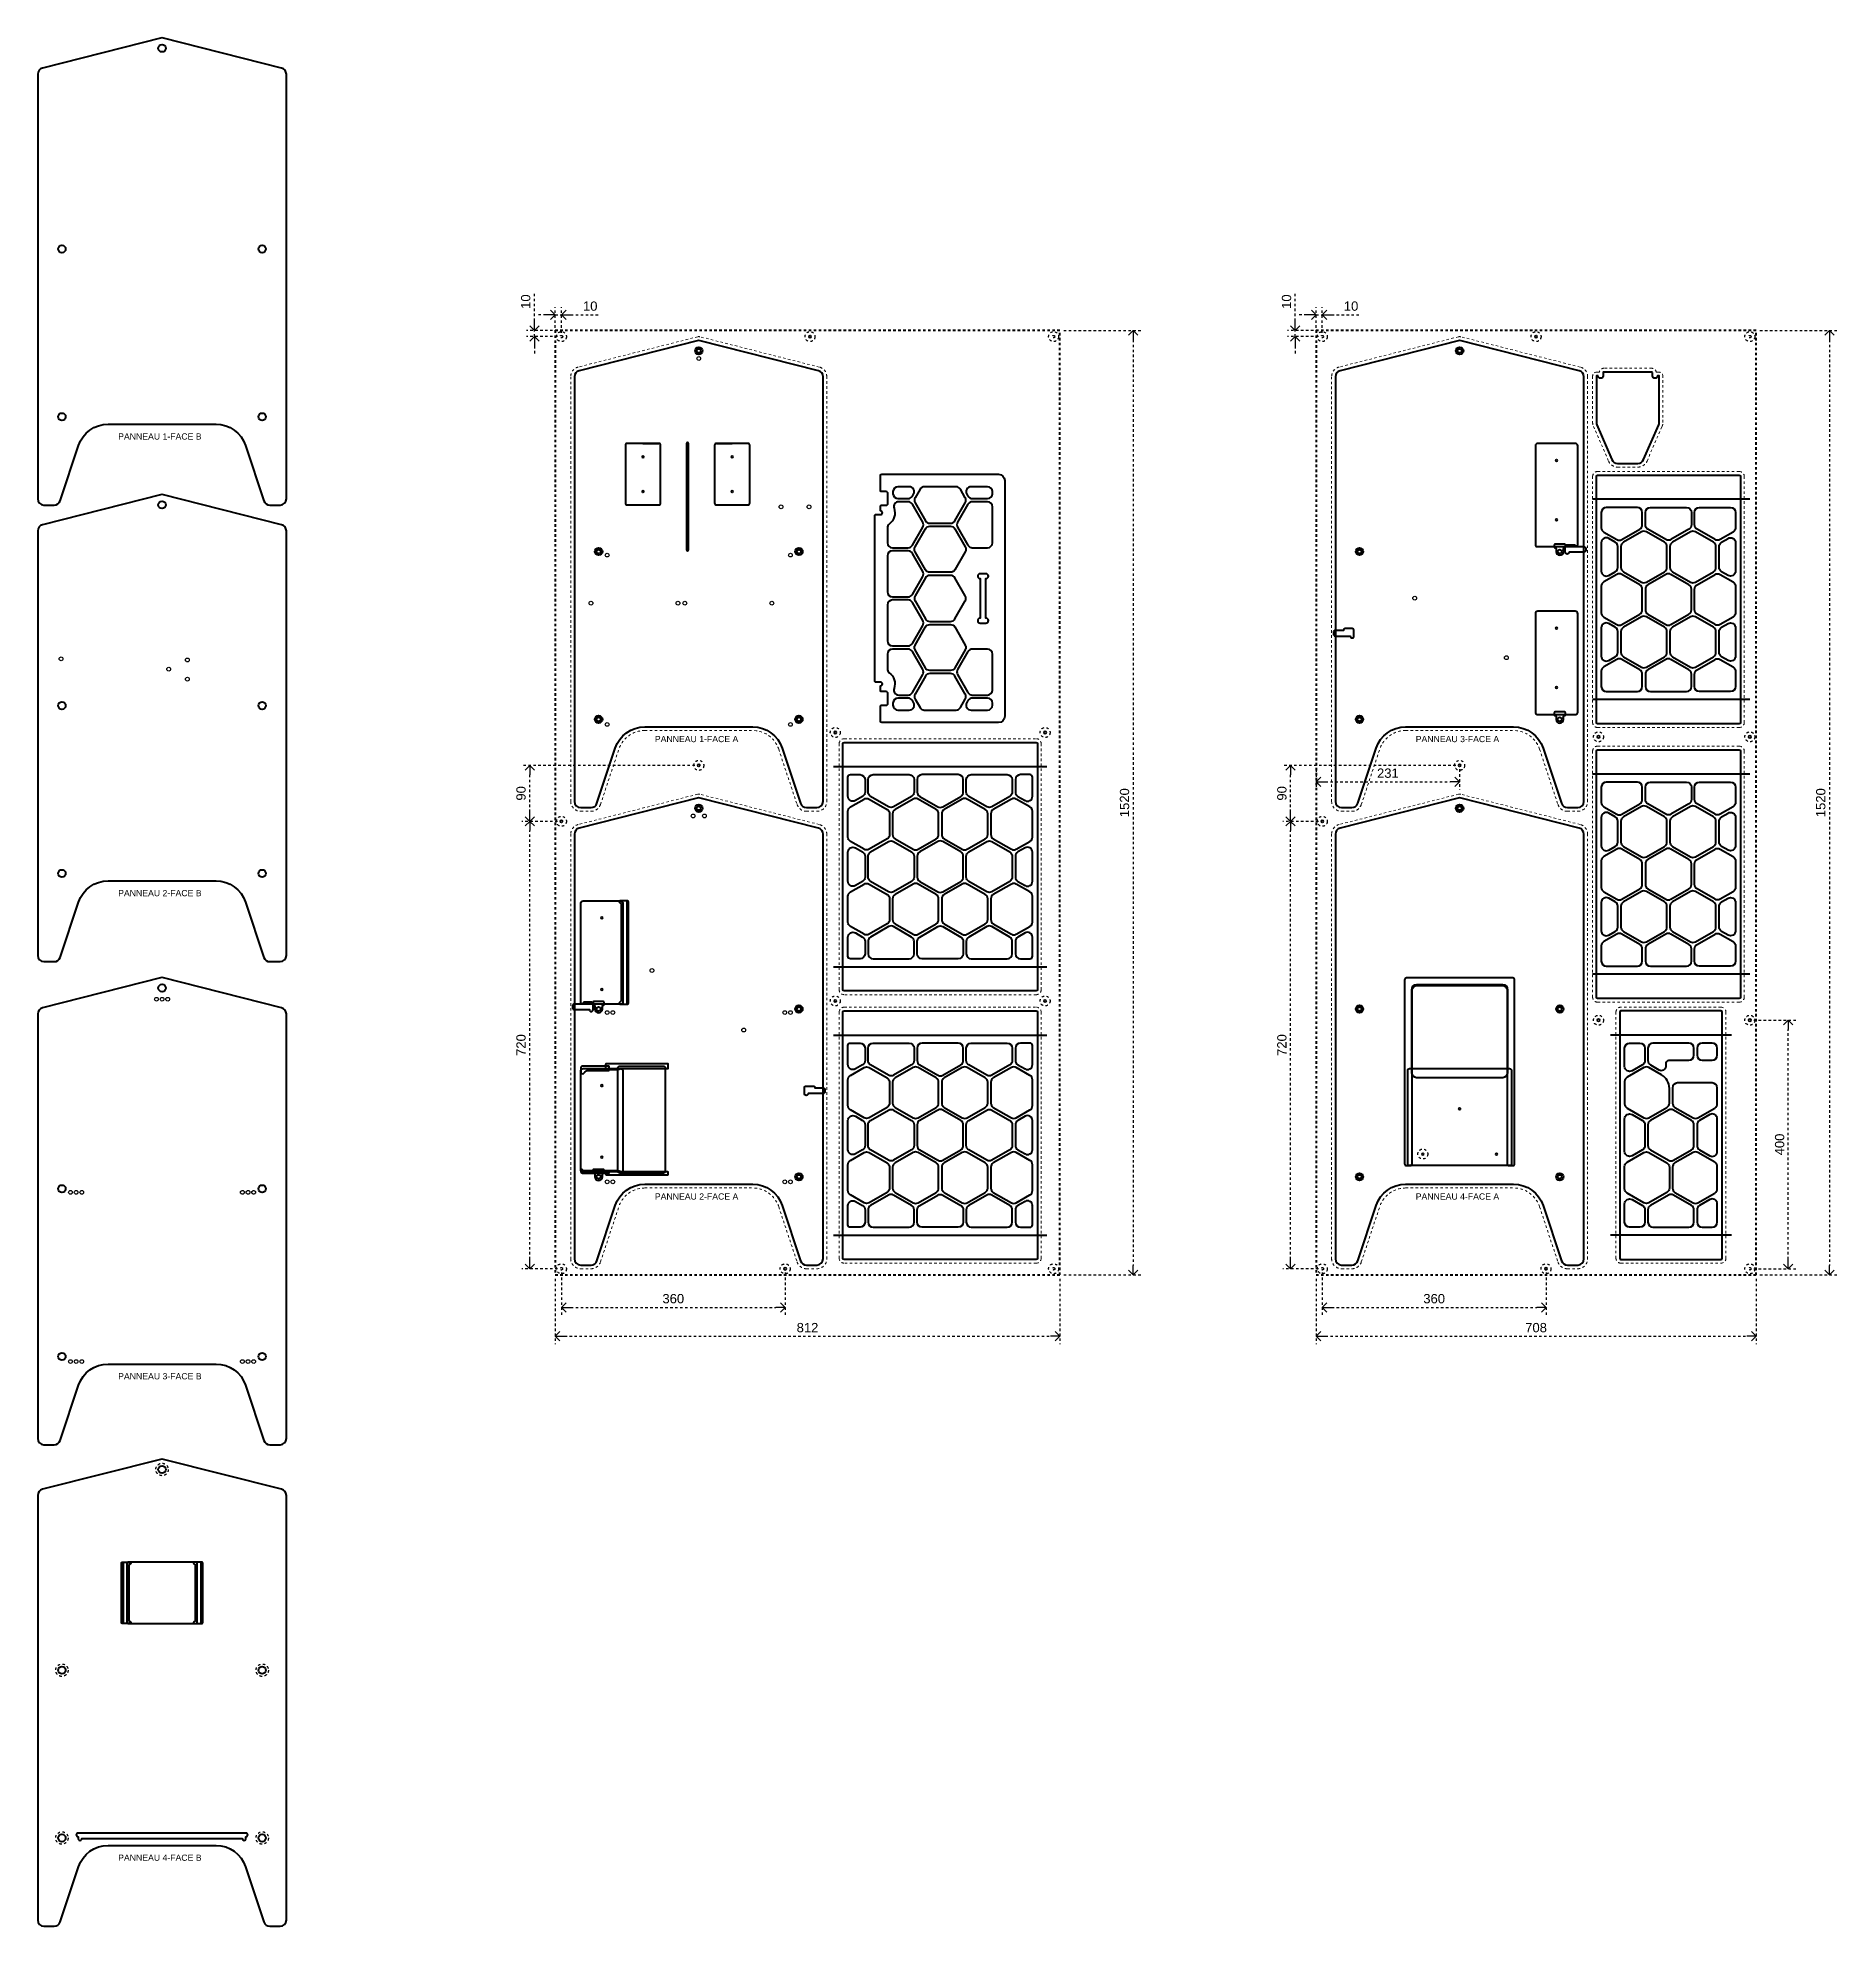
# Model space of a CAD drawing. Header units: millimetres. Extents: x -833 to 2063, y -1048 to 1991.
import ezdxf

# ---------------------------------------------------------------- set-up
doc = ezdxf.new("R2010")
doc.units = ezdxf.units.MM
doc.header["$LTSCALE"] = 4
doc.linetypes.add('JIS_02_1.0', pattern=[2, 1, -1])
for name, color, linetype in [('NOCNC-ANNOTATIONS', 252, 'Continuous'), ('NOCNC-RONDELLES BRIDAGE', 30, 'JIS_02_1.0'), ('OP4-FR3-PO-D0-C4.15', 221, 'Continuous'), ('OP8-FR6-PO-D0-C2', 123, 'Continuous')]:
    doc.layers.add(name, color=color, linetype=linetype)
for name, color, linetype, lineweight, true_color in [('NOCNC-BRUT', 7, 'Continuous', 40, 0x1565e5), ('NOCNC-OFFSET FR6', 7, 'Continuous', 40, 0xf966b5), ('OP1-BRID-FO4-D0-C12.25', 7, 'Continuous', 35, 0xfa0000), ('OP10-FR6-PO-D0-C3.5', 7, 'Continuous', 40, 0x3cbe90), ('OP11-FR6-PO-D0-C4', 7, 'Continuous', 40, 0x1d1291), ('OP11BIS-FR6-PO-D0-C5', 7, 'Continuous', 40, 0x571f84), ('OP12-FR6-PO-D0-C6', 7, 'Continuous', 40, 0x40ba97), ('OP13-FR6-PO-D0-C9.4', 7, 'Continuous', 40, 0x1565e5), ('OP14-FR6-DEINT-C0-D9.4', 7, 'Continuous', 40, 0x800000), ('OP15-FR6-DEEXT-C0-D9.4', 7, 'Continuous', 40, 0xac065f), ('OP2-FR16-PO-D0-C5', 7, 'Continuous', 40, 0x7d906a), ('OP3-HEMI10-D0-C6', 7, 'Continuous', 40, 0xaebf3b), ('OP5-FR3-PO-D0-C4', 7, 'Continuous', 40, 0x806892), ('OP6-FR3-PO-D0-C5', 7, 'Continuous', 40, 0x7d4fab), ('OP7-FR3-PO-D4-C3', 7, 'Continuous', 40, 0xe8e111), ('OP9-FR6-PO-D0-C1.25', 7, 'Continuous', 40, 0xf08c0a)]:
    doc.layers.add(name, color=color, linetype=linetype, lineweight=lineweight, true_color=true_color)
doc.layers.add('NOCNC-COTATIONS', color=7, linetype='Continuous', true_color=0x514e43)
doc.styles.get("Standard").update_dxf_attribs({"font": 'arial.ttf'})
doc.dimstyles.new('ISO-25', dxfattribs={"dimscale": 10, "dimtxt": 1.5, "dimasz": 1.5, "dimexe": 1.25, "dimexo": 0.625, "dimtad": 1, "dimtxsty": 'Standard', "dimblk": 'OPEN90', "dimcen": 2.5, "dimadec": 0, "dimazin": 0, "dimtfac": 1, "dimtmove": 0, "dimatfit": 3, "dimfxl": 1, "dimarcsym": 0})

msp = doc.modelspace()

# ---------------------------------------------------------------- texts
at = {"layer": 'NOCNC-ANNOTATIONS', "linetype": 'JIS_02_1.0'}
for s, p in [('PANNEAU 1-FACE B', (-703.34, 1344.334)), ('PANNEAU 1-FACE A', (160.354, 857.431)), ('PANNEAU 3-FACE A', (1384.743, 857.431)), ('PANNEAU 2-FACE B', (-703.34, 609.515)), ('PANNEAU 2-FACE A', (160.354, 121.302)), ('PANNEAU 4-FACE A', (1384.743, 121.302)), ('PANNEAU 3-FACE B', (-703.34, -167.947)), ('PANNEAU 4-FACE B', (-703.34, -942.68))]:
    msp.add_text(s, height=10, dxfattribs=at).set_placement(p)

# ---------------------------------------------------------------- blocks, each defined once
blk = doc.blocks.new('_Open90')
at = {"color": 0, "linetype": 'ByBlock', "lineweight": -2}
for p, q in [((0, 0), (-1, 0)), ((-0.5, 0.5), (0, 0)), ((0, 0), (-0.5, -0.5))]:
    blk.add_line(p, q, dxfattribs=at)
blk = doc.blocks.new('*D2')
at = {"layer": 'Defpoints', "color": 0, "linetype": 'JIS_02_1.0', "transparency": 16777216}
for p in [(812, 1520), (812, 0), (930.1, 0)]:
    blk.add_point(p, dxfattribs=at)
at = {"layer": 'NOCNC-COTATIONS', "color": 0, "linetype": 'JIS_02_1.0', "lineweight": -2, "transparency": 16777216}
for p, q in [((818.3, 1520), (942.6, 1520)), ((930.1, 1505), (930.1, 15)), ((818.3, 0), (942.6, 0))]:
    blk.add_line(p, q, dxfattribs=at)
at = {"layer": 'NOCNC-COTATIONS', "color": 0, "linetype": 'JIS_02_1.0', "lineweight": -2, "transparency": 16777216, "xscale": 15, "yscale": 15, "zscale": 15}
for p, rotation in [((930.1, 1520), 90), ((930.1, 0), 270)]:
    blk.add_blockref('_Open90', p, dxfattribs=dict(at, rotation=rotation))
at = {"layer": 'NOCNC-COTATIONS', "color": 0, "linetype": 'JIS_02_1.0', "transparency": 16777216, "insert": (916.2, 760), "char_height": 15, "attachment_point": 5, "rotation": 90}
blk.add_mtext('1520', dxfattribs=at)
blk = doc.blocks.new('*D3')
at = {"layer": 'Defpoints', "color": 0, "linetype": 'JIS_02_1.0', "transparency": 16777216}
for p in [(10, 1545.1), (0, 1510), (10, 1510)]:
    blk.add_point(p, dxfattribs=at)
at = {"layer": 'NOCNC-COTATIONS', "color": 0, "linetype": 'JIS_02_1.0', "lineweight": -2, "transparency": 16777216}
for p, q in [((0, 1516.2), (0, 1557.6)), ((10, 1516.2), (10, 1557.6)), ((-15, 1545.1), (-30, 1545.1)), ((0, 1545.1), (10, 1545.1)), ((25, 1545.1), (72.5, 1545.1))]:
    blk.add_line(p, q, dxfattribs=at)
at = {"layer": 'NOCNC-COTATIONS', "color": 0, "linetype": 'JIS_02_1.0', "lineweight": -2, "transparency": 16777216, "xscale": 15, "yscale": 15, "zscale": 15}
blk.add_blockref('_Open90', (0, 1545.1), dxfattribs=at)
at = {"layer": 'NOCNC-COTATIONS', "color": 0, "linetype": 'JIS_02_1.0', "lineweight": -2, "transparency": 16777216, "xscale": 15, "yscale": 15, "zscale": 15, "rotation": 180}
blk.add_blockref('_Open90', (10, 1545.1), dxfattribs=at)
at = {"layer": 'NOCNC-COTATIONS', "color": 0, "linetype": 'JIS_02_1.0', "transparency": 16777216, "insert": (56.3, 1559), "char_height": 15, "attachment_point": 5}
blk.add_mtext('10', dxfattribs=at)
blk = doc.blocks.new('*D4')
at = {"layer": 'Defpoints', "color": 0, "linetype": 'JIS_02_1.0', "transparency": 16777216}
for p in [(-33.6, 1520), (10, 1520), (10, 1510)]:
    blk.add_point(p, dxfattribs=at)
at = {"layer": 'NOCNC-COTATIONS', "color": 0, "linetype": 'JIS_02_1.0', "lineweight": -2, "transparency": 16777216}
for p, q in [((-33.6, 1535), (-33.6, 1582.5)), ((3.8, 1520), (-46.1, 1520)), ((-33.6, 1510), (-33.6, 1520)), ((3.8, 1510), (-46.1, 1510)), ((-33.6, 1495), (-33.6, 1480))]:
    blk.add_line(p, q, dxfattribs=at)
at = {"layer": 'NOCNC-COTATIONS', "color": 0, "linetype": 'JIS_02_1.0', "lineweight": -2, "transparency": 16777216, "xscale": 15, "yscale": 15, "zscale": 15}
for p, rotation in [((-33.6, 1520), 270), ((-33.6, 1510), 90)]:
    blk.add_blockref('_Open90', p, dxfattribs=dict(at, rotation=rotation))
at = {"layer": 'NOCNC-COTATIONS', "color": 0, "linetype": 'JIS_02_1.0', "transparency": 16777216, "insert": (-47.5, 1566.3), "char_height": 15, "attachment_point": 5, "rotation": 90}
blk.add_mtext('10', dxfattribs=at)
blk = doc.blocks.new('*D5')
at = {"layer": 'Defpoints', "color": 0, "linetype": 'JIS_02_1.0', "transparency": 16777216}
for p in [(-41.1, 820), (231, 820), (10, 730)]:
    blk.add_point(p, dxfattribs=at)
at = {"layer": 'NOCNC-COTATIONS', "color": 0, "linetype": 'JIS_02_1.0', "lineweight": -2, "transparency": 16777216}
for p, q in [((224.8, 820), (-53.6, 820)), ((-41.1, 745), (-41.1, 805)), ((3.8, 730), (-53.6, 730))]:
    blk.add_line(p, q, dxfattribs=at)
at = {"layer": 'NOCNC-COTATIONS', "color": 0, "linetype": 'JIS_02_1.0', "lineweight": -2, "transparency": 16777216, "xscale": 15, "yscale": 15, "zscale": 15}
for p, rotation in [((-41.1, 820), 90), ((-41.1, 730), 270)]:
    blk.add_blockref('_Open90', p, dxfattribs=dict(at, rotation=rotation))
at = {"layer": 'NOCNC-COTATIONS', "color": 0, "linetype": 'JIS_02_1.0', "transparency": 16777216, "insert": (-55, 775), "char_height": 15, "attachment_point": 5, "rotation": 90}
blk.add_mtext('90', dxfattribs=at)
blk = doc.blocks.new('*D6')
at = {"layer": 'Defpoints', "color": 0, "linetype": 'JIS_02_1.0', "transparency": 16777216}
for p in [(-41.1, 730), (10, 730), (10, 10)]:
    blk.add_point(p, dxfattribs=at)
at = {"layer": 'NOCNC-COTATIONS', "color": 0, "linetype": 'JIS_02_1.0', "lineweight": -2, "transparency": 16777216}
for p, q in [((3.8, 730), (-53.6, 730)), ((-41.1, 25), (-41.1, 715)), ((3.8, 10), (-53.6, 10))]:
    blk.add_line(p, q, dxfattribs=at)
at = {"layer": 'NOCNC-COTATIONS', "color": 0, "linetype": 'JIS_02_1.0', "lineweight": -2, "transparency": 16777216, "xscale": 15, "yscale": 15, "zscale": 15}
for p, rotation in [((-41.1, 730), 90), ((-41.1, 10), 270)]:
    blk.add_blockref('_Open90', p, dxfattribs=dict(at, rotation=rotation))
at = {"layer": 'NOCNC-COTATIONS', "color": 0, "linetype": 'JIS_02_1.0', "transparency": 16777216, "insert": (-55, 370), "char_height": 15, "attachment_point": 5, "rotation": 90}
blk.add_mtext('720', dxfattribs=at)
blk = doc.blocks.new('*D7')
at = {"layer": 'Defpoints', "color": 0, "linetype": 'JIS_02_1.0', "transparency": 16777216}
for p in [(10, 10), (370, 10), (370, -52.1)]:
    blk.add_point(p, dxfattribs=at)
at = {"layer": 'NOCNC-COTATIONS', "color": 0, "linetype": 'JIS_02_1.0', "lineweight": -2, "transparency": 16777216}
for p, q in [((10, 3.8), (10, -64.6)), ((370, 3.8), (370, -64.6)), ((25, -52.1), (355, -52.1))]:
    blk.add_line(p, q, dxfattribs=at)
at = {"layer": 'NOCNC-COTATIONS', "color": 0, "linetype": 'JIS_02_1.0', "lineweight": -2, "transparency": 16777216, "xscale": 15, "yscale": 15, "zscale": 15, "rotation": 180}
blk.add_blockref('_Open90', (10, -52.1), dxfattribs=at)
at = {"layer": 'NOCNC-COTATIONS', "color": 0, "linetype": 'JIS_02_1.0', "lineweight": -2, "transparency": 16777216, "xscale": 15, "yscale": 15, "zscale": 15}
blk.add_blockref('_Open90', (370, -52.1), dxfattribs=at)
at = {"layer": 'NOCNC-COTATIONS', "color": 0, "linetype": 'JIS_02_1.0', "transparency": 16777216, "insert": (190, -38.2), "char_height": 15, "attachment_point": 5}
blk.add_mtext('360', dxfattribs=at)
blk = doc.blocks.new('*D8')
at = {"layer": 'Defpoints', "color": 0, "linetype": 'JIS_02_1.0', "transparency": 16777216}
for p in [(1234.4, 1545.1), (1224.4, 1510), (1234.4, 1510)]:
    blk.add_point(p, dxfattribs=at)
at = {"layer": 'NOCNC-COTATIONS', "color": 0, "linetype": 'JIS_02_1.0', "lineweight": -2, "transparency": 16777216}
for p, q in [((1224.4, 1516.2), (1224.4, 1557.6)), ((1234.4, 1516.2), (1234.4, 1557.6)), ((1209.4, 1545.1), (1194.4, 1545.1)), ((1224.4, 1545.1), (1234.4, 1545.1)), ((1249.4, 1545.1), (1296.9, 1545.1))]:
    blk.add_line(p, q, dxfattribs=at)
at = {"layer": 'NOCNC-COTATIONS', "color": 0, "linetype": 'JIS_02_1.0', "lineweight": -2, "transparency": 16777216, "xscale": 15, "yscale": 15, "zscale": 15}
blk.add_blockref('_Open90', (1224.4, 1545.1), dxfattribs=at)
at = {"layer": 'NOCNC-COTATIONS', "color": 0, "linetype": 'JIS_02_1.0', "lineweight": -2, "transparency": 16777216, "xscale": 15, "yscale": 15, "zscale": 15, "rotation": 180}
blk.add_blockref('_Open90', (1234.4, 1545.1), dxfattribs=at)
at = {"layer": 'NOCNC-COTATIONS', "color": 0, "linetype": 'JIS_02_1.0', "transparency": 16777216, "insert": (1280.7, 1559), "char_height": 15, "attachment_point": 5}
blk.add_mtext('10', dxfattribs=at)
blk = doc.blocks.new('*D9')
at = {"layer": 'Defpoints', "color": 0, "linetype": 'JIS_02_1.0', "transparency": 16777216}
for p in [(1190.8, 1520), (1234.4, 1520), (1234.4, 1510)]:
    blk.add_point(p, dxfattribs=at)
at = {"layer": 'NOCNC-COTATIONS', "color": 0, "linetype": 'JIS_02_1.0', "lineweight": -2, "transparency": 16777216}
for p, q in [((1190.8, 1535), (1190.8, 1582.5)), ((1228.1, 1520), (1178.3, 1520)), ((1190.8, 1510), (1190.8, 1520)), ((1228.1, 1510), (1178.3, 1510)), ((1190.8, 1495), (1190.8, 1480))]:
    blk.add_line(p, q, dxfattribs=at)
at = {"layer": 'NOCNC-COTATIONS', "color": 0, "linetype": 'JIS_02_1.0', "lineweight": -2, "transparency": 16777216, "xscale": 15, "yscale": 15, "zscale": 15}
for p, rotation in [((1190.8, 1520), 270), ((1190.8, 1510), 90)]:
    blk.add_blockref('_Open90', p, dxfattribs=dict(at, rotation=rotation))
at = {"layer": 'NOCNC-COTATIONS', "color": 0, "linetype": 'JIS_02_1.0', "transparency": 16777216, "insert": (1176.9, 1566.3), "char_height": 15, "attachment_point": 5, "rotation": 90}
blk.add_mtext('10', dxfattribs=at)
blk = doc.blocks.new('*D10')
at = {"layer": 'Defpoints', "color": 0, "linetype": 'JIS_02_1.0', "transparency": 16777216}
for p in [(1224.4, 820), (1455.4, 820), (1455.4, 793.5)]:
    blk.add_point(p, dxfattribs=at)
at = {"layer": 'NOCNC-COTATIONS', "color": 0, "linetype": 'JIS_02_1.0', "lineweight": -2, "transparency": 16777216}
for p, q in [((1224.4, 813.7), (1224.4, 781)), ((1239.4, 793.5), (1440.4, 793.5)), ((1455.4, 813.7), (1455.4, 781))]:
    blk.add_line(p, q, dxfattribs=at)
at = {"layer": 'NOCNC-COTATIONS', "color": 0, "linetype": 'JIS_02_1.0', "lineweight": -2, "transparency": 16777216, "xscale": 15, "yscale": 15, "zscale": 15, "rotation": 180}
blk.add_blockref('_Open90', (1224.4, 793.5), dxfattribs=at)
at = {"layer": 'NOCNC-COTATIONS', "color": 0, "linetype": 'JIS_02_1.0', "lineweight": -2, "transparency": 16777216, "xscale": 15, "yscale": 15, "zscale": 15}
blk.add_blockref('_Open90', (1455.4, 793.5), dxfattribs=at)
at = {"layer": 'NOCNC-COTATIONS', "color": 0, "linetype": 'JIS_02_1.0', "transparency": 16777216, "insert": (1339.9, 807.4), "char_height": 15, "attachment_point": 5}
blk.add_mtext('231', dxfattribs=at)
blk = doc.blocks.new('*D11')
at = {"layer": 'Defpoints', "color": 0, "linetype": 'JIS_02_1.0', "transparency": 16777216}
for p in [(1183.3, 820), (1455.4, 820), (1234.4, 730)]:
    blk.add_point(p, dxfattribs=at)
at = {"layer": 'NOCNC-COTATIONS', "color": 0, "linetype": 'JIS_02_1.0', "lineweight": -2, "transparency": 16777216}
for p, q in [((1449.1, 820), (1170.8, 820)), ((1183.3, 745), (1183.3, 805)), ((1228.1, 730), (1170.8, 730))]:
    blk.add_line(p, q, dxfattribs=at)
at = {"layer": 'NOCNC-COTATIONS', "color": 0, "linetype": 'JIS_02_1.0', "lineweight": -2, "transparency": 16777216, "xscale": 15, "yscale": 15, "zscale": 15}
for p, rotation in [((1183.3, 820), 90), ((1183.3, 730), 270)]:
    blk.add_blockref('_Open90', p, dxfattribs=dict(at, rotation=rotation))
at = {"layer": 'NOCNC-COTATIONS', "color": 0, "linetype": 'JIS_02_1.0', "transparency": 16777216, "insert": (1169.4, 775), "char_height": 15, "attachment_point": 5, "rotation": 90}
blk.add_mtext('90', dxfattribs=at)
blk = doc.blocks.new('*D12')
at = {"layer": 'Defpoints', "color": 0, "linetype": 'JIS_02_1.0', "transparency": 16777216}
for p in [(1183.3, 730), (1234.4, 730), (1234.4, 10)]:
    blk.add_point(p, dxfattribs=at)
at = {"layer": 'NOCNC-COTATIONS', "color": 0, "linetype": 'JIS_02_1.0', "lineweight": -2, "transparency": 16777216}
for p, q in [((1228.1, 730), (1170.8, 730)), ((1183.3, 25), (1183.3, 715)), ((1228.1, 10), (1170.8, 10))]:
    blk.add_line(p, q, dxfattribs=at)
at = {"layer": 'NOCNC-COTATIONS', "color": 0, "linetype": 'JIS_02_1.0', "lineweight": -2, "transparency": 16777216, "xscale": 15, "yscale": 15, "zscale": 15}
for p, rotation in [((1183.3, 730), 90), ((1183.3, 10), 270)]:
    blk.add_blockref('_Open90', p, dxfattribs=dict(at, rotation=rotation))
at = {"layer": 'NOCNC-COTATIONS', "color": 0, "linetype": 'JIS_02_1.0', "transparency": 16777216, "insert": (1169.4, 370), "char_height": 15, "attachment_point": 5, "rotation": 90}
blk.add_mtext('720', dxfattribs=at)
blk = doc.blocks.new('*D13')
at = {"layer": 'Defpoints', "color": 0, "linetype": 'JIS_02_1.0', "transparency": 16777216}
for p in [(1922.4, 410), (1984.3, 410), (1922.4, 10)]:
    blk.add_point(p, dxfattribs=at)
at = {"layer": 'NOCNC-COTATIONS', "color": 0, "linetype": 'JIS_02_1.0', "lineweight": -2, "transparency": 16777216}
for p, q in [((1928.6, 410), (1996.8, 410)), ((1984.3, 25), (1984.3, 395)), ((1928.6, 10), (1996.8, 10))]:
    blk.add_line(p, q, dxfattribs=at)
at = {"layer": 'NOCNC-COTATIONS', "color": 0, "linetype": 'JIS_02_1.0', "lineweight": -2, "transparency": 16777216, "xscale": 15, "yscale": 15, "zscale": 15}
for p, rotation in [((1984.3, 410), 90), ((1984.3, 10), 270)]:
    blk.add_blockref('_Open90', p, dxfattribs=dict(at, rotation=rotation))
at = {"layer": 'NOCNC-COTATIONS', "color": 0, "linetype": 'JIS_02_1.0', "transparency": 16777216, "insert": (1970.4, 210), "char_height": 15, "attachment_point": 5, "rotation": 90}
blk.add_mtext('400', dxfattribs=at)
blk = doc.blocks.new('*D14')
at = {"layer": 'Defpoints', "color": 0, "linetype": 'JIS_02_1.0', "transparency": 16777216}
for p in [(1234.4, 10), (1594.4, 10), (1594.4, -52.1)]:
    blk.add_point(p, dxfattribs=at)
at = {"layer": 'NOCNC-COTATIONS', "color": 0, "linetype": 'JIS_02_1.0', "lineweight": -2, "transparency": 16777216}
for p, q in [((1234.4, 3.8), (1234.4, -64.6)), ((1594.4, 3.8), (1594.4, -64.6)), ((1249.4, -52.1), (1579.4, -52.1))]:
    blk.add_line(p, q, dxfattribs=at)
at = {"layer": 'NOCNC-COTATIONS', "color": 0, "linetype": 'JIS_02_1.0', "lineweight": -2, "transparency": 16777216, "xscale": 15, "yscale": 15, "zscale": 15, "rotation": 180}
blk.add_blockref('_Open90', (1234.4, -52.1), dxfattribs=at)
at = {"layer": 'NOCNC-COTATIONS', "color": 0, "linetype": 'JIS_02_1.0', "lineweight": -2, "transparency": 16777216, "xscale": 15, "yscale": 15, "zscale": 15}
blk.add_blockref('_Open90', (1594.4, -52.1), dxfattribs=at)
at = {"layer": 'NOCNC-COTATIONS', "color": 0, "linetype": 'JIS_02_1.0', "transparency": 16777216, "insert": (1414.4, -38.2), "char_height": 15, "attachment_point": 5}
blk.add_mtext('360', dxfattribs=at)
blk = doc.blocks.new('*D15')
at = {"layer": 'Defpoints', "color": 0, "linetype": 'JIS_02_1.0', "transparency": 16777216}
for p in [(1932.4, 1520), (1932.4, 0), (2050.5, 0)]:
    blk.add_point(p, dxfattribs=at)
at = {"layer": 'NOCNC-COTATIONS', "color": 0, "linetype": 'JIS_02_1.0', "lineweight": -2, "transparency": 16777216}
for p, q in [((1938.6, 1520), (2063, 1520)), ((2050.5, 1505), (2050.5, 15)), ((1938.6, 0), (2063, 0))]:
    blk.add_line(p, q, dxfattribs=at)
at = {"layer": 'NOCNC-COTATIONS', "color": 0, "linetype": 'JIS_02_1.0', "lineweight": -2, "transparency": 16777216, "xscale": 15, "yscale": 15, "zscale": 15}
for p, rotation in [((2050.5, 1520), 90), ((2050.5, 0), 270)]:
    blk.add_blockref('_Open90', p, dxfattribs=dict(at, rotation=rotation))
at = {"layer": 'NOCNC-COTATIONS', "color": 0, "linetype": 'JIS_02_1.0', "transparency": 16777216, "insert": (2036.6, 760), "char_height": 15, "attachment_point": 5, "rotation": 90}
blk.add_mtext('1520', dxfattribs=at)
blk = doc.blocks.new('*D16')
at = {"layer": 'Defpoints', "color": 0, "linetype": 'JIS_02_1.0', "transparency": 16777216}
for p in [(0, 0), (812, 0), (812, -98.7)]:
    blk.add_point(p, dxfattribs=at)
at = {"layer": 'NOCNC-COTATIONS', "color": 0, "linetype": 'JIS_02_1.0', "lineweight": -2, "transparency": 16777216}
for p, q in [((0, -6.2), (0, -111.2)), ((812, -6.2), (812, -111.2)), ((15, -98.7), (797, -98.7))]:
    blk.add_line(p, q, dxfattribs=at)
at = {"layer": 'NOCNC-COTATIONS', "color": 0, "linetype": 'JIS_02_1.0', "lineweight": -2, "transparency": 16777216, "xscale": 15, "yscale": 15, "zscale": 15, "rotation": 180}
blk.add_blockref('_Open90', (0, -98.7), dxfattribs=at)
at = {"layer": 'NOCNC-COTATIONS', "color": 0, "linetype": 'JIS_02_1.0', "lineweight": -2, "transparency": 16777216, "xscale": 15, "yscale": 15, "zscale": 15}
blk.add_blockref('_Open90', (812, -98.7), dxfattribs=at)
at = {"layer": 'NOCNC-COTATIONS', "color": 0, "linetype": 'JIS_02_1.0', "transparency": 16777216, "insert": (406, -84.8), "char_height": 15, "attachment_point": 5}
blk.add_mtext('812', dxfattribs=at)
blk = doc.blocks.new('*D17')
at = {"layer": 'Defpoints', "color": 0, "linetype": 'JIS_02_1.0', "transparency": 16777216}
for p in [(1224.4, 0), (1932.4, 0), (1932.4, -98.7)]:
    blk.add_point(p, dxfattribs=at)
at = {"layer": 'NOCNC-COTATIONS', "color": 0, "linetype": 'JIS_02_1.0', "lineweight": -2, "transparency": 16777216}
for p, q in [((1224.4, -6.2), (1224.4, -111.2)), ((1932.4, -6.2), (1932.4, -111.2)), ((1239.4, -98.7), (1917.4, -98.7))]:
    blk.add_line(p, q, dxfattribs=at)
at = {"layer": 'NOCNC-COTATIONS', "color": 0, "linetype": 'JIS_02_1.0', "lineweight": -2, "transparency": 16777216, "xscale": 15, "yscale": 15, "zscale": 15, "rotation": 180}
blk.add_blockref('_Open90', (1224.4, -98.7), dxfattribs=at)
at = {"layer": 'NOCNC-COTATIONS', "color": 0, "linetype": 'JIS_02_1.0', "lineweight": -2, "transparency": 16777216, "xscale": 15, "yscale": 15, "zscale": 15}
blk.add_blockref('_Open90', (1932.4, -98.7), dxfattribs=at)
at = {"layer": 'NOCNC-COTATIONS', "color": 0, "linetype": 'JIS_02_1.0', "transparency": 16777216, "insert": (1578.4, -84.8), "char_height": 15, "attachment_point": 5}
blk.add_mtext('708', dxfattribs=at)

# ---------------------------------------------------------------- dimensions: what is measured, and where the dimension line sits
at = {"layer": 'NOCNC-COTATIONS', "linetype": 'JIS_02_1.0'}
for base, p1, p2, picture, middle in [((-33.6, 1520), (10, 1510), (10, 1520), '*D4', (-47.508, 1566.262)), ((1190.789, 1520), (1234.389, 1510), (1234.389, 1520), '*D9', (1176.88, 1566.262)), ((930.142, 0), (812, 1520), (812, 0), '*D2', (916.233, 760)), ((2050.53, 0), (1932.389, 1520), (1932.389, 0), '*D15', (2036.622, 760)), ((-41.051, 820), (10, 730), (231, 820), '*D5', (-54.96, 775)), ((1183.337, 820), (1234.389, 730), (1455.389, 820), '*D11', (1169.429, 775)), ((-41.051, 730), (10, 10), (10, 730), '*D6', (-54.96, 370)), ((1183.337, 730), (1234.389, 10), (1234.389, 730), '*D12', (1169.429, 370)), ((1984.308, 410), (1922.389, 10), (1922.389, 410), '*D13', (1970.4, 210))]:
    dim = msp.add_linear_dim(base=base, p1=p1, p2=p2, angle=90, dimstyle='ISO-25', dxfattribs=at)
    dim.commit()
    dim.dimension.update_dxf_attribs({"geometry": picture, "text_midpoint": middle})
for base, p1, p2, picture, middle in [((10, 1545.085), (0, 1510), (10, 1510), '*D3', (56.262, 1558.994)), ((1234.389, 1545.085), (1224.389, 1510), (1234.389, 1510), '*D8', (1280.65, 1558.994)), ((1455.389, 793.521), (1224.389, 820), (1455.389, 820), '*D10', (1339.889, 807.435)), ((812, -98.674), (0, 0), (812, 0), '*D16', (406, -84.765)), ((370, -52.104), (10, 10), (370, 10), '*D7', (190, -38.191)), ((1932.389, -98.674), (1224.389, 0), (1932.389, 0), '*D17', (1578.389, -84.765)), ((1594.389, -52.104), (1234.389, 10), (1594.389, 10), '*D14', (1414.389, -38.191))]:
    dim = msp.add_linear_dim(base=base, p1=p1, p2=p2, dimstyle='ISO-25', dxfattribs=at)
    dim.commit()
    dim.dimension.update_dxf_attribs({"geometry": picture, "text_midpoint": middle})

# ---------------------------------------------------------------- linework, layer by layer
at = {"linetype": 'JIS_02_1.0'}
for centre, radius in [((1396.105, 194.618), 8), ((-632.694, -312.97), 10), ((-793.861, -635.982), 10), ((-471.528, -635.982), 10), ((-793.861, -905.982), 10), ((-471.528, -905.982), 10)]:
    msp.add_circle(centre, radius, dxfattribs=at)
at = {"layer": 'NOCNC-BRUT', "linetype": 'JIS_02_1.0'}
for points in [[(812, 1520), (0, 1520), (0, 0), (812, 0)], [(1932.389, 1520), (1224.389, 1520), (1224.389, 0), (1932.389, 0)]]:
    msp.add_lwpolyline(points, close=True, dxfattribs=at)
at = {"layer": 'NOCNC-OFFSET FR6', "linetype": 'JIS_02_1.0', "lineweight": 0}
for points in [[(404.375, 746.129), (421, 746.129, 0.41421356), (437, 762.129), (437, 1445.487, 0.34314466), (424.936, 1460.996), (232.722, 1509.785, 0.12493293), (229.278, 1509.785), (37.064, 1460.996, 0.34314466), (25, 1445.487), (25, 762.129, 0.41421356), (41, 746.129), (57.625, 746.129, 0.32306869), (72.808, 757.083), (102.361, 846.006, -0.32306869), (144.115, 876.129), (317.885, 876.129, -0.32306869), (359.639, 846.006), (389.192, 757.083, 0.32306869)], [(1628.764, 746.129), (1645.389, 746.129, 0.41421356), (1661.389, 762.129), (1661.389, 1445.487, 0.34314466), (1649.325, 1460.996), (1457.111, 1509.785, 0.12493293), (1453.666, 1509.785), (1261.452, 1460.996, 0.34314466), (1249.389, 1445.487), (1249.389, 762.129, 0.41421356), (1265.389, 746.129), (1282.013, 746.129, 0.32306869), (1297.196, 757.083), (1326.75, 846.006, -0.32306869), (1368.504, 876.129), (1542.273, 876.129, -0.32306869), (1584.028, 846.006), (1613.581, 757.083, 0.32306869)], [(1771.661, 1453.054, 0.37282469), (1764.733, 1459.054), (1687.233, 1459.054, 0.37282469), (1680.305, 1453.054), (1676.389, 1453.054, 0.41421356), (1669.389, 1446.054), (1669.389, 1371.854, 0.10305634), (1670.72, 1365.465), (1695.024, 1309.665, 0.29841853), (1709.693, 1300.054), (1742.273, 1300.054, 0.29841853), (1756.942, 1309.665), (1781.246, 1365.465, 0.10305634), (1782.577, 1371.854), (1782.577, 1446.054, 0.41421356), (1775.577, 1453.054)], [(1905.389, 881), (1677.389, 881, -0.41421356), (1669.389, 889), (1669.389, 1285, -0.41421356), (1677.389, 1293), (1905.389, 1293, -0.41421356), (1913.389, 1285), (1913.389, 889, -0.41421356)], [(465, 863), (774, 863, -0.41421356), (782, 855), (782, 459, -0.41421356), (774, 451), (465, 451, -0.41421356), (457, 459), (457, 855, -0.41421356)], [(1905.389, 439), (1677.389, 439, -0.41421356), (1669.389, 447), (1669.389, 843, -0.41421356), (1677.389, 851), (1905.389, 851, -0.41421356), (1913.389, 843), (1913.389, 447, -0.41421356)], [(404.375, 10), (421, 10, 0.41421356), (437, 26), (437, 709.358, 0.34314466), (424.936, 724.867), (232.722, 773.656, 0.12493293), (229.278, 773.656), (37.064, 724.867, 0.34314466), (25, 709.358), (25, 26, 0.41421356), (41, 10), (57.625, 10, 0.32306869), (72.808, 20.954), (102.361, 109.877, -0.32306869), (144.115, 140), (317.885, 140, -0.32306869), (359.639, 109.877), (389.192, 20.954, 0.32306869)], [(1628.764, 10), (1645.389, 10, 0.41421356), (1661.389, 26), (1661.389, 709.358, 0.34314466), (1649.325, 724.867), (1457.111, 773.656, 0.12493293), (1453.666, 773.656), (1261.452, 724.867, 0.34314466), (1249.389, 709.358), (1249.389, 26, 0.41421356), (1265.389, 10), (1282.013, 10, 0.32306869), (1297.196, 20.954), (1326.75, 109.877, -0.32306869), (1368.504, 140), (1542.273, 140, -0.32306869), (1584.028, 109.877), (1613.581, 20.954, 0.32306869)], [(465, 431), (774, 431, -0.41421356), (782, 423), (782, 27, -0.41421356), (774, 19), (465, 19, -0.41421356), (457, 27), (457, 423, -0.41421356)], [(1875.957, 431), (1714.957, 431, 0.41421356), (1706.957, 423), (1706.957, 27, 0.41421356), (1714.957, 19), (1875.957, 19, 0.41421356), (1883.957, 27), (1883.957, 423, 0.41421356)]]:
    msp.add_lwpolyline(points, format="xyb", close=True, dxfattribs=at)
at = {"layer": 'NOCNC-RONDELLES BRIDAGE'}
for centre, radius in [((10, 1510), 8), ((10, 1510), 2), ((410, 1510), 8), ((802, 1510), 8), ((802, 1510), 2), ((1234.389, 1510), 8), ((1234.389, 1510), 2), ((1578.389, 1510), 8), ((1922.389, 1510), 8), ((1922.389, 1510), 2), ((450.673, 873), 8), ((788.327, 873), 8), ((1678.81, 866), 8), ((1922.389, 866), 8), ((231, 820), 8), ((231, 820), 8), ((1455.389, 820), 8), ((1455.389, 820), 8), ((10, 730), 8), ((10, 730), 8), ((1234.389, 730), 8), ((1234.389, 730), 8), ((450.673, 441), 8), ((788.327, 441), 8), ((1678.81, 410), 8), ((1922.389, 410), 8), ((10, 10), 8), ((10, 10), 8), ((10, 10), 2), ((10, 10), 2), ((370, 10), 8), ((370, 10), 8), ((802, 10), 8), ((802, 10), 2), ((1234.389, 10), 8), ((1234.389, 10), 8), ((1234.389, 10), 2), ((1234.389, 10), 2), ((1594.389, 10), 8), ((1594.389, 10), 8), ((1922.389, 10), 8), ((1922.389, 10), 2)]:
    msp.add_circle(centre, radius, dxfattribs=at)
at = {"layer": 'OP1-BRID-FO4-D0-C12.25'}
for centre, radius in [((410, 1510), 2), ((1578.389, 1510), 2), ((141.25, 1316.611), 1.6), ((284.75, 1316.611), 1.6), ((1611.389, 1310.791), 1.6), ((141.25, 1260.647), 1.6), ((284.75, 1260.647), 1.6), ((1611.389, 1215.364), 1.6), ((1611.389, 1040.791), 1.6), ((1611.389, 945.364), 1.6), ((450.673, 873), 2), ((788.327, 873), 2), ((1678.81, 866), 2), ((1922.389, 866), 2), ((231, 820), 2), ((1455.389, 820), 2), ((10, 730), 2), ((1234.389, 730), 2), ((75, 574.662), 1.6), ((75, 459.394), 1.6), ((450.673, 441), 2), ((788.327, 441), 2), ((1678.81, 410), 2), ((1922.389, 410), 2), ((75, 304.662), 1.6), ((1455.389, 267.511), 1.6), ((75, 189.394), 1.6), ((1396.105, 194.618), 1.6), ((1514.672, 194.618), 1.6), ((370, 10), 2), ((1594.389, 10), 2)]:
    msp.add_circle(centre, radius, dxfattribs=at)
at = {"layer": 'OP10-FR6-PO-D0-C3.5'}
for points in [[(44, 323.765, 0.28838938), (46.704, 325.466, -0.11618441), (47.568, 326.536), (50.192, 328.574, -0.19552265), (51.239, 329), (85.5, 329, 0.41421356), (87, 330.5), (87, 334.5, 0.41421356), (85.5, 336), (44, 336, 0.41421356), (41, 333), (41, 326.765, 0.41421356), (44, 323.765)], [(104, 336), (174, 336, -0.41421356), (177, 333), (177, 167, -0.41421356), (174, 164), (104, 164, -0.41421356), (101, 167), (101, 333, -0.41421356)], [(85.5, 167.5), (46.239, 167.5, -0.19552265), (45.192, 167.926), (43.547, 169.528, 0.66346935), (41, 168.454), (41, 167, 0.41421356), (44, 164), (85.5, 164, 0.41421356), (87, 165.5), (87, 166, 0.41421356)]]:
    msp.add_lwpolyline(points, format="xyb", close=True, dxfattribs=at)
at = {"layer": 'OP11-FR6-PO-D0-C4'}
for points in [[(1625.405, 1172.129, -0.41421356), (1628.405, 1175.129), (1639.389, 1175.129, -0.41421356), (1642.389, 1172.129), (1655.389, 1172.129, -0.41421356), (1658.389, 1169.129), (1658.389, 1166.129, -0.41421356), (1655.389, 1163.129), (1631.405, 1163.129, -1), (1625.405, 1163.129)], [(1285.372, 1037.129, 0.41421356), (1282.372, 1040.129), (1271.389, 1040.129, 0.41421356), (1268.389, 1037.129), (1255.389, 1037.129, 0.41421356), (1252.389, 1034.129), (1252.389, 1031.129, 0.41421356), (1255.389, 1028.129), (1279.372, 1028.129, 1), (1285.372, 1028.129)], [(60.983, 436, 0.41421356), (57.983, 439), (47, 439, 0.41421356), (44, 436), (31, 436, 0.41421356), (28, 433), (28, 430, 0.41421356), (31, 427), (54.983, 427, 1), (60.983, 427)], [(401.017, 301, -0.41421356), (404.017, 304), (415, 304, -0.41421356), (418, 301), (431, 301, -0.41421356), (434, 298), (434, 295, -0.41421356), (431, 292), (407.017, 292, -1), (401.017, 292)]]:
    msp.add_lwpolyline(points, format="xyb", close=True, dxfattribs=at)
at = {"layer": 'OP11BIS-FR6-PO-D0-C5'}
msp.add_lwpolyline([(1369.889, 478, 0.41421356), (1366.889, 475), (1366.889, 179, 0.41421356), (1369.889, 176), (1375.889, 176, 0.41421356), (1378.889, 179), (1378.889, 458, -0.41421356), (1386.889, 466), (1523.889, 466, -0.41421356), (1531.889, 458), (1531.889, 179, 0.41421356), (1534.889, 176), (1540.889, 176, 0.41421356), (1543.889, 179), (1543.889, 475, 0.41421356), (1540.889, 478)], format="xyb", close=True, dxfattribs=at)
at = {"layer": 'OP12-FR6-PO-D0-C6'}
msp.add_lwpolyline([(684.019, 1049), (693.019, 1049, 1), (693.019, 1057), (693.019, 1120.5, 1), (693.019, 1128.5), (684.019, 1128.5, 1), (684.019, 1120.5), (684.019, 1057, 1)], format="xyb", close=True, dxfattribs=at)
at = {"layer": 'OP13-FR6-PO-D0-C9.4'}
msp.add_lwpolyline([(-497.694, -897.982), (-767.694, -897.982, 1), (-767.694, -903.982), (-767.694, -906.77, 0.98824764), (-761.699, -906.982), (-503.69, -906.982, 0.98824764), (-497.694, -906.77), (-497.694, -903.982, 1)], format="xyb", close=True, dxfattribs=at)
for centre in [(231, 1487.141), (1455.389, 1487.141), (69.833, 1164.129), (392.167, 1164.129), (1294.222, 1164.129), (1616.555, 1164.129), (69.833, 894.129), (392.167, 894.129), (1294.222, 894.129), (1616.555, 894.129), (231, 751.012), (1455.389, 751.012), (69.833, 428), (392.167, 428), (1294.222, 428), (1616.555, 428), (69.833, 158), (392.167, 158), (1294.222, 158), (1616.555, 158)]:
    msp.add_circle(centre, 3.25, dxfattribs=at)
at = {"layer": 'OP14-FR6-DEINT-C0-D9.4'}
for p, q in [((141.25, 1338.129), (166.5, 1338.129)), ((259.5, 1338.129), (284.75, 1338.129))]:
    msp.add_line(p, q, dxfattribs=at)
for points in [[(169.5, 1335.129, 0.41421356), (166.5, 1338.129), (116, 1338.129, 0.41421356), (113, 1335.129), (113, 1242.129, 0.41421356), (116, 1239.129), (166.5, 1239.129, 0.41421356), (169.5, 1242.129)], [(313, 1335.129, 0.41421356), (310, 1338.129), (259.5, 1338.129, 0.41421356), (256.5, 1335.129), (256.5, 1242.129, 0.41421356), (259.5, 1239.129), (310, 1239.129, 0.41421356), (313, 1242.129)], [(1641.389, 1338.129), (1581.389, 1338.129, 0.41421356), (1577.389, 1334.129), (1577.389, 1175.129, 0.41421356), (1580.389, 1172.129), (1642.389, 1172.129, 0.41421356), (1645.389, 1175.129), (1645.389, 1334.129, 0.41421356)], [(1641.389, 1068.129), (1581.389, 1068.129, 0.41421356), (1577.389, 1064.129), (1577.389, 905.129, 0.41421356), (1580.389, 902.129), (1642.389, 902.129, 0.41421356), (1645.389, 905.129), (1645.389, 1064.129, 0.41421356)], [(45, 602), (105, 602, -0.41421356), (109, 598), (109, 439, -0.41421356), (106, 436), (44, 436, -0.41421356), (41, 439), (41, 598, -0.41421356)], [(45, 332), (105, 332, -0.41421356), (109, 328), (109, 169, -0.41421356), (106, 166), (44, 166, -0.41421356), (41, 169), (41, 328, -0.41421356)], [(1374.889, 332), (1535.889, 332, -0.41421356), (1538.889, 329), (1538.889, 179, -0.41421356), (1535.889, 176), (1374.889, 176, -0.41421356), (1371.889, 179), (1371.889, 329, -0.41421356)], [(-689.194, -464.982), (-689.194, -557.982, 0.41421356), (-686.194, -560.982), (-579.194, -560.982, 0.41421356), (-576.194, -557.982), (-576.194, -464.982, 0.41421356), (-579.194, -461.982), (-686.194, -461.982, 0.41421356)]]:
    msp.add_lwpolyline(points, format="xyb", close=True, dxfattribs=at)
at = {"layer": 'OP15-FR6-DEEXT-C0-D9.4'}
for points in [[(-459.319, 1239.032), (-442.694, 1239.032, 0.41421356), (-432.694, 1249.032), (-432.694, 1932.39, 0.34314466), (-440.234, 1942.083), (-632.448, 1990.872, 0.12493293), (-632.94, 1990.872), (-825.155, 1942.083, 0.34314466), (-832.694, 1932.39), (-832.694, 1249.032, 0.41421356), (-822.694, 1239.032), (-806.07, 1239.032, 0.32306869), (-796.58, 1245.878), (-767.027, 1334.801, -0.32306869), (-719.579, 1369.032), (-545.81, 1369.032, -0.32306869), (-498.362, 1334.801), (-468.808, 1245.878, 0.32306869)], [(404.375, 752.129), (421, 752.129, 0.41421356), (431, 762.129), (431, 1445.487, 0.34314466), (423.46, 1455.18), (231.246, 1503.969, 0.12493293), (230.754, 1503.969), (38.54, 1455.18, 0.34314466), (31, 1445.487), (31, 762.129, 0.41421356), (41, 752.129), (57.625, 752.129, 0.32306869), (67.114, 758.975), (96.667, 847.898, -0.32306869), (144.115, 882.129), (317.885, 882.129, -0.32306869), (365.333, 847.898), (394.886, 758.975, 0.32306869)], [(1628.764, 752.129), (1645.389, 752.129, 0.41421356), (1655.389, 762.129), (1655.389, 1445.487, 0.34314466), (1647.849, 1455.18), (1455.635, 1503.969, 0.12493293), (1455.143, 1503.969), (1262.928, 1455.18, 0.34314466), (1255.389, 1445.487), (1255.389, 762.129, 0.41421356), (1265.389, 752.129), (1282.013, 752.129, 0.32306869), (1291.503, 758.975), (1321.056, 847.898, -0.32306869), (1368.504, 882.129), (1542.273, 882.129, -0.32306869), (1589.721, 847.898), (1619.274, 758.975, 0.32306869)], [(1678.233, 1447.054), (1676.389, 1447.054, 0.41421356), (1675.389, 1446.054), (1675.389, 1371.854, 0.10305634), (1676.22, 1367.861), (1700.525, 1312.061, 0.29841853), (1709.693, 1306.054), (1742.273, 1306.054, 0.29841853), (1751.441, 1312.061), (1775.745, 1367.861, 0.10305634), (1776.577, 1371.854), (1776.577, 1446.054, 0.41421356), (1775.577, 1447.054), (1773.733, 1447.054, -1), (1765.733, 1447.054), (1765.733, 1452.054, 0.41421356), (1764.733, 1453.054), (1687.233, 1453.054, 0.41421356), (1686.233, 1452.054), (1686.233, 1447.054), (1686.233, 1447.054, -1)], [(723.5, 899, -0.41421356), (713.5, 889), (525.5, 889, -0.41421356), (523.5, 891), (523.5, 915.833, -0.41421356), (524.5, 916.833), (532.25, 916.833, 0.41421356), (535.25, 919.833), (535.25, 935.833, 0.41421356), (532.25, 938.833), (524.5, 938.833, -0.41421356), (523.5, 939.833), (523.5, 948, 1), (523.5, 954), (520.5, 954), (515.5, 954, -0.41421356), (514.5, 955), (514.5, 1222.5, -0.41421356), (515.5, 1223.5), (520.5, 1223.5), (523.5, 1223.5, 1), (523.5, 1229.5), (523.5, 1237.667, -0.41421356), (524.5, 1238.667), (532.25, 1238.667, 0.41421356), (535.25, 1241.667), (535.25, 1257.667, 0.41421356), (532.25, 1260.667), (524.5, 1260.667, -0.41421356), (523.5, 1261.667), (523.5, 1286.5, -0.41421356), (525.5, 1288.5), (713.5, 1288.5, -0.41421356), (723.5, 1278.5)], [(1905.389, 887), (1677.389, 887, -0.41421356), (1675.389, 889), (1675.389, 1285, -0.41421356), (1677.389, 1287), (1905.389, 1287, -0.41421356), (1907.389, 1285), (1907.389, 889, -0.41421356)], [(-459.319, 504.213), (-442.694, 504.213, 0.41421356), (-432.694, 514.213), (-432.694, 1197.571, 0.34314466), (-440.234, 1207.264), (-632.448, 1256.053, 0.12493293), (-632.94, 1256.053), (-825.155, 1207.264, 0.34314466), (-832.694, 1197.571), (-832.694, 514.213, 0.41421356), (-822.694, 504.213), (-806.07, 504.213, 0.32306869), (-796.58, 511.059), (-767.027, 599.982, -0.32306869), (-719.579, 634.213), (-545.81, 634.213, -0.32306869), (-498.362, 599.982), (-468.808, 511.059, 0.32306869)], [(465, 857), (774, 857, -0.41421356), (776, 855), (776, 459, -0.41421356), (774, 457), (465, 457, -0.41421356), (463, 459), (463, 855, -0.41421356)], [(1905.389, 445), (1677.389, 445, -0.41421356), (1675.389, 447), (1675.389, 843, -0.41421356), (1677.389, 845), (1905.389, 845, -0.41421356), (1907.389, 843), (1907.389, 447, -0.41421356)], [(404.375, 16), (421, 16, 0.41421356), (431, 26), (431, 709.358, 0.34314466), (423.46, 719.051), (231.246, 767.84, 0.12493293), (230.754, 767.84), (38.54, 719.051, 0.34314466), (31, 709.358), (31, 26, 0.41421356), (41, 16), (57.625, 16, 0.32306869), (67.114, 22.846), (96.667, 111.769, -0.32306869), (144.115, 146), (317.885, 146, -0.32306869), (365.333, 111.769), (394.886, 22.846, 0.32306869)], [(1628.764, 16), (1645.389, 16, 0.41421356), (1655.389, 26), (1655.389, 709.358, 0.34314466), (1647.849, 719.051), (1455.635, 767.84, 0.12493293), (1455.143, 767.84), (1262.928, 719.051, 0.34314466), (1255.389, 709.358), (1255.389, 26, 0.41421356), (1265.389, 16), (1282.013, 16, 0.32306869), (1291.503, 22.846), (1321.056, 111.769, -0.32306869), (1368.504, 146), (1542.273, 146, -0.32306869), (1589.721, 111.769), (1619.274, 22.846, 0.32306869)], [(-459.319, -273.25), (-442.694, -273.25, 0.41421356), (-432.694, -263.25), (-432.694, 420.109, 0.34314466), (-440.234, 429.801), (-632.448, 478.591, 0.12493293), (-632.94, 478.591), (-825.155, 429.801, 0.34314466), (-832.694, 420.109), (-832.694, -263.25, 0.41421356), (-822.694, -273.25), (-806.07, -273.25, 0.32306869), (-796.58, -266.403), (-767.027, -177.481, -0.32306869), (-719.579, -143.25), (-545.81, -143.25, -0.32306869), (-498.362, -177.481), (-468.808, -266.403, 0.32306869)], [(465, 425), (774, 425, -0.41421356), (776, 423), (776, 27, -0.41421356), (774, 25), (465, 25, -0.41421356), (463, 27), (463, 423, -0.41421356)], [(1875.957, 425), (1714.957, 425, 0.41421356), (1712.957, 423), (1712.957, 27, 0.41421356), (1714.957, 25), (1875.957, 25, 0.41421356), (1877.957, 27), (1877.957, 423, 0.41421356)], [(-459.319, -1047.982), (-442.694, -1047.982, 0.41421356), (-432.694, -1037.982), (-432.694, -354.624, 0.34314466), (-440.234, -344.931), (-632.448, -296.142, 0.12493293), (-632.94, -296.142), (-825.155, -344.931, 0.34314466), (-832.694, -354.624), (-832.694, -1037.982, 0.41421356), (-822.694, -1047.982), (-806.07, -1047.982, 0.32306869), (-796.58, -1041.136), (-767.027, -952.213, -0.32306869), (-719.579, -917.982), (-545.81, -917.982, -0.32306869), (-498.362, -952.213), (-468.808, -1041.136, 0.32306869)]]:
    msp.add_lwpolyline(points, format="xyb", close=True, dxfattribs=at)
at = {"layer": 'OP2-FR16-PO-D0-C5'}
for points in [[(543.5, 1260.5), (543.5, 1257.25, 0.41421356), (551.5, 1249.25), (567.827, 1249.25, 0.26794919), (574.755, 1253.25), (576.632, 1256.5, 0.57735027), (569.704, 1268.5), (551.5, 1268.5, 0.41421356)], [(587.024, 1264.5), (579.085, 1250.75, 0.26794919), (579.085, 1242.75), (595.829, 1213.75, 0.26794919), (602.757, 1209.75), (636.243, 1209.75, 0.26794919), (643.171, 1213.75), (659.915, 1242.75, 0.26794919), (659.915, 1250.75), (651.976, 1264.5, 0.26794919), (645.048, 1268.5), (593.952, 1268.5, 0.26794919)], [(662.368, 1256.5), (664.245, 1253.25, 0.26794919), (671.173, 1249.25), (695.5, 1249.25, 0.41421356), (703.5, 1257.25), (703.5, 1260.5, 0.41421356), (695.5, 1268.5), (669.296, 1268.5, 0.57735027)], [(552.928, 1244.25, 0.51134934), (545.334, 1233.734, -0.31787022), (537.597, 1208.325, 0.23180612), (534.5, 1202.004), (534.5, 1178.25, 0.41421356), (542.5, 1170.25), (567.827, 1170.25, 0.26794919), (574.755, 1174.25), (591.499, 1203.25, 0.26794919), (591.499, 1211.25), (574.755, 1240.25, 0.26794919), (567.827, 1244.25)], [(671.173, 1244.25, 0.26794919), (664.245, 1240.25), (647.501, 1211.25, 0.26794919), (647.501, 1203.25), (664.245, 1174.25, 0.26794919), (671.173, 1170.25), (695.5, 1170.25, 0.41421356), (703.5, 1178.25), (703.5, 1236.25, 0.41421356), (695.5, 1244.25)], [(1683.389, 1227.167), (1683.389, 1202.47, 0.26794919), (1687.389, 1195.542), (1708.389, 1183.417, 0.26794919), (1716.389, 1183.417), (1745.389, 1200.161, 0.26794919), (1749.389, 1207.089), (1749.389, 1227.167, 0.41421356), (1741.389, 1235.167), (1691.389, 1235.167, 0.41421356)], [(1758.389, 1200.161, -0.26794919), (1754.389, 1207.089), (1754.389, 1227.167, -0.41421356), (1762.389, 1235.167), (1820.389, 1235.167, -0.41421356), (1828.389, 1227.167), (1828.389, 1207.089, -0.26794919), (1824.389, 1200.161), (1795.389, 1183.417, -0.26794919), (1787.389, 1183.417)], [(1899.389, 1227.167), (1899.389, 1202.47, -0.26794919), (1895.389, 1195.542), (1874.389, 1183.417, -0.26794919), (1866.389, 1183.417), (1837.389, 1200.161, -0.26794919), (1833.389, 1207.089), (1833.389, 1227.167, -0.41421356), (1841.389, 1235.167), (1891.389, 1235.167, -0.41421356)], [(643.171, 1134.75, -0.26794919), (636.243, 1130.75), (602.757, 1130.75, -0.26794919), (595.829, 1134.75), (579.085, 1163.75, -0.26794919), (579.085, 1171.75), (595.829, 1200.75, -0.26794919), (602.757, 1204.75), (636.243, 1204.75, -0.26794919), (643.171, 1200.75), (659.915, 1171.75, -0.26794919), (659.915, 1163.75)], [(1683.389, 1178.221), (1683.389, 1132.611, 0.57735027), (1695.389, 1125.682), (1705.889, 1131.745, 0.26794919), (1709.889, 1138.673), (1709.889, 1172.159, 0.26794919), (1705.889, 1179.087), (1695.389, 1185.15, 0.57735027)], [(1747.889, 1195.831), (1718.889, 1179.087, 0.26794919), (1714.889, 1172.159), (1714.889, 1138.673, 0.26794919), (1718.889, 1131.745), (1747.889, 1115.001, 0.26794919), (1755.889, 1115.001), (1784.889, 1131.745, 0.26794919), (1788.889, 1138.673), (1788.889, 1172.159, 0.26794919), (1784.889, 1179.087), (1755.889, 1195.831, 0.26794919)], [(1834.889, 1195.831, 0.26794919), (1826.889, 1195.831), (1797.889, 1179.087, 0.26794919), (1793.889, 1172.159), (1793.889, 1138.673, 0.26794919), (1797.889, 1131.745), (1826.889, 1115.001, 0.26794919), (1834.889, 1115.001), (1863.889, 1131.745, 0.26794919), (1867.889, 1138.673), (1867.889, 1172.159, 0.26794919), (1863.889, 1179.087)], [(1899.389, 1178.221), (1899.389, 1132.611, -0.57735027), (1887.389, 1125.682), (1876.889, 1131.745, -0.26794919), (1872.889, 1138.673), (1872.889, 1172.159, -0.26794919), (1876.889, 1179.087), (1887.389, 1185.15, -0.57735027)], [(534.5, 1157.25), (534.5, 1099.25, 0.41421356), (542.5, 1091.25), (567.827, 1091.25, 0.26794919), (574.755, 1095.25), (591.499, 1124.25, 0.26794919), (591.499, 1132.25), (574.755, 1161.25, 0.26794919), (567.827, 1165.25), (542.5, 1165.25, 0.41421356)], [(643.171, 1121.75, 0.26794919), (636.243, 1125.75), (602.757, 1125.75, 0.26794919), (595.829, 1121.75), (579.085, 1092.75, 0.26794919), (579.085, 1084.75), (595.829, 1055.75, 0.26794919), (602.757, 1051.75), (636.243, 1051.75, 0.26794919), (643.171, 1055.75), (659.915, 1084.75, 0.26794919), (659.915, 1092.75)], [(1683.389, 1108.362), (1683.389, 1065.638, 0.26794919), (1687.389, 1058.71), (1708.389, 1046.585, 0.26794919), (1716.389, 1046.585), (1745.389, 1063.329, 0.26794919), (1749.389, 1070.257), (1749.389, 1103.743, 0.26794919), (1745.389, 1110.671), (1716.389, 1127.415, 0.26794919), (1708.389, 1127.415), (1687.389, 1115.29, 0.26794919)], [(1758.389, 1110.671, 0.26794919), (1754.389, 1103.743), (1754.389, 1070.257, 0.26794919), (1758.389, 1063.329), (1787.389, 1046.585, 0.26794919), (1795.389, 1046.585), (1824.389, 1063.329, 0.26794919), (1828.389, 1070.257), (1828.389, 1103.743, 0.26794919), (1824.389, 1110.671), (1795.389, 1127.415, 0.26794919), (1787.389, 1127.415)], [(1899.389, 1108.362), (1899.389, 1065.638, -0.26794919), (1895.389, 1058.71), (1874.389, 1046.585, -0.26794919), (1866.389, 1046.585), (1837.389, 1063.329, -0.26794919), (1833.389, 1070.257), (1833.389, 1103.743, -0.26794919), (1837.389, 1110.671), (1866.389, 1127.415, -0.26794919), (1874.389, 1127.415), (1895.389, 1115.29, -0.26794919)], [(534.5, 1078.25), (534.5, 1020.25, 0.41421356), (542.5, 1012.25), (567.827, 1012.25, 0.26794919), (574.755, 1016.25), (591.499, 1045.25, 0.26794919), (591.499, 1053.25), (574.755, 1082.25, 0.26794919), (567.827, 1086.25), (542.5, 1086.25, 0.41421356)], [(643.171, 976.75, -0.26794919), (636.243, 972.75), (602.757, 972.75, -0.26794919), (595.829, 976.75), (579.085, 1005.75, -0.26794919), (579.085, 1013.75), (595.829, 1042.75, -0.26794919), (602.757, 1046.75), (636.243, 1046.75, -0.26794919), (643.171, 1042.75), (659.915, 1013.75, -0.26794919), (659.915, 1005.75)], [(1683.389, 1041.389), (1683.389, 995.779, 0.57735027), (1695.389, 988.85), (1705.889, 994.913, 0.26794919), (1709.889, 1001.841), (1709.889, 1035.327, 0.26794919), (1705.889, 1042.255), (1695.389, 1048.318, 0.57735027)], [(1718.889, 1042.255, 0.26794919), (1714.889, 1035.327), (1714.889, 1001.841, 0.26794919), (1718.889, 994.913), (1747.889, 978.169, 0.26794919), (1755.889, 978.169), (1784.889, 994.913, 0.26794919), (1788.889, 1001.841), (1788.889, 1035.327, 0.26794919), (1784.889, 1042.255), (1755.889, 1058.999, 0.26794919), (1747.889, 1058.999)], [(1826.889, 1058.999), (1797.889, 1042.255, 0.26794919), (1793.889, 1035.327), (1793.889, 1001.841, 0.26794919), (1797.889, 994.913), (1826.889, 978.169, 0.26794919), (1834.889, 978.169), (1863.889, 994.913, 0.26794919), (1867.889, 1001.841), (1867.889, 1035.327, 0.26794919), (1863.889, 1042.255), (1834.889, 1058.999, 0.26794919)], [(1899.389, 1041.389), (1899.389, 995.779, -0.57735027), (1887.389, 988.85), (1876.889, 994.913, -0.26794919), (1872.889, 1001.841), (1872.889, 1035.327, -0.26794919), (1876.889, 1042.255), (1887.389, 1048.318, -0.57735027)], [(534.5, 999.25), (534.5, 975.496, 0.23180612), (537.597, 969.175, -0.31787022), (545.334, 943.766, 0.51134934), (552.928, 933.25), (567.827, 933.25, 0.26794919), (574.755, 937.25), (591.499, 966.25, 0.26794919), (591.499, 974.25), (574.755, 1003.25, 0.26794919), (567.827, 1007.25), (542.5, 1007.25, 0.41421356)], [(671.173, 1007.25, 0.26794919), (664.245, 1003.25), (647.501, 974.25, 0.26794919), (647.501, 966.25), (664.245, 937.25, 0.26794919), (671.173, 933.25), (695.5, 933.25, 0.41421356), (703.5, 941.25), (703.5, 999.25, 0.41421356), (695.5, 1007.25)], [(1716.389, 990.583, 0.26794919), (1708.389, 990.583), (1687.389, 978.458, 0.26794919), (1683.389, 971.53), (1683.389, 946.833, 0.41421356), (1691.389, 938.833), (1741.389, 938.833, 0.41421356), (1749.389, 946.833), (1749.389, 966.911, 0.26794919), (1745.389, 973.839)], [(1758.389, 973.839, 0.26794919), (1754.389, 966.911), (1754.389, 946.833, 0.41421356), (1762.389, 938.833), (1820.389, 938.833, 0.41421356), (1828.389, 946.833), (1828.389, 966.911, 0.26794919), (1824.389, 973.839), (1795.389, 990.583, 0.26794919), (1787.389, 990.583)], [(1866.389, 990.583, -0.26794919), (1874.389, 990.583), (1895.389, 978.458, -0.26794919), (1899.389, 971.53), (1899.389, 946.833, -0.41421356), (1891.389, 938.833), (1841.389, 938.833, -0.41421356), (1833.389, 946.833), (1833.389, 966.911, -0.26794919), (1837.389, 973.839)], [(602.757, 967.75, 0.26794919), (595.829, 963.75), (579.085, 934.75, 0.26794919), (579.085, 926.75), (587.024, 913, 0.26794919), (593.952, 909), (645.048, 909, 0.26794919), (651.976, 913), (659.915, 926.75, 0.26794919), (659.915, 934.75), (643.171, 963.75, 0.26794919), (636.243, 967.75)], [(567.827, 928.25), (551.5, 928.25, 0.41421356), (543.5, 920.25), (543.5, 917, 0.41421356), (551.5, 909), (569.704, 909, 0.57735027), (576.632, 921), (574.755, 924.25, 0.26794919)], [(671.173, 928.25, 0.26794919), (664.245, 924.25), (662.368, 921, 0.57735027), (669.296, 909), (695.5, 909, 0.41421356), (703.5, 917), (703.5, 920.25, 0.41421356), (695.5, 928.25)], [(471, 770.449), (471, 801.167, -0.41421356), (475, 805.167), (490.5, 805.167, -0.41421356), (498.5, 797.167), (498.5, 777.089, -0.26794919), (494.5, 770.161), (483, 763.521, -0.57735027)], [(507.5, 770.161, -0.26794919), (503.5, 777.089), (503.5, 797.167, -0.41421356), (511.5, 805.167), (569.5, 805.167, -0.41421356), (577.5, 797.167), (577.5, 777.089, -0.26794919), (573.5, 770.161), (544.5, 753.417, -0.26794919), (536.5, 753.417)], [(652.5, 770.161, 0.26794919), (656.5, 777.089), (656.5, 797.167, 0.41421356), (648.5, 805.167), (590.5, 805.167, 0.41421356), (582.5, 797.167), (582.5, 777.089, 0.26794919), (586.5, 770.161), (615.5, 753.417, 0.26794919), (623.5, 753.417)], [(665.5, 770.161, -0.26794919), (661.5, 777.089), (661.5, 797.167, -0.41421356), (669.5, 805.167), (727.5, 805.167, -0.41421356), (735.5, 797.167), (735.5, 777.089, -0.26794919), (731.5, 770.161), (702.5, 753.417, -0.26794919), (694.5, 753.417)], [(768, 770.449), (768, 801.167, 0.41421356), (764, 805.167), (748.5, 805.167, 0.41421356), (740.5, 797.167), (740.5, 777.089, 0.26794919), (744.5, 770.161), (756, 763.521, 0.57735027)], [(1683.389, 785.167), (1683.389, 760.47, 0.26794919), (1687.389, 753.542), (1708.389, 741.417, 0.26794919), (1716.389, 741.417), (1745.389, 758.161, 0.26794919), (1749.389, 765.089), (1749.389, 785.167, 0.41421356), (1741.389, 793.167), (1691.389, 793.167, 0.41421356)], [(1758.389, 758.161, -0.26794919), (1754.389, 765.089), (1754.389, 785.167, -0.41421356), (1762.389, 793.167), (1820.389, 793.167, -0.41421356), (1828.389, 785.167), (1828.389, 765.089, -0.26794919), (1824.389, 758.161), (1795.389, 741.417, -0.26794919), (1787.389, 741.417)], [(1899.389, 785.167), (1899.389, 760.47, -0.26794919), (1895.389, 753.542), (1874.389, 741.417, -0.26794919), (1866.389, 741.417), (1837.389, 758.161, -0.26794919), (1833.389, 765.089), (1833.389, 785.167, -0.41421356), (1841.389, 793.167), (1891.389, 793.167, -0.41421356)], [(497, 685.001), (475, 697.703, -0.26794919), (471, 704.631), (471, 746.201, -0.26794919), (475, 753.129), (497, 765.831, -0.26794919), (505, 765.831), (534, 749.087, -0.26794919), (538, 742.159), (538, 708.673, -0.26794919), (534, 701.745), (505, 685.001, -0.26794919)], [(584, 685.001), (613, 701.745, 0.26794919), (617, 708.673), (617, 742.159, 0.26794919), (613, 749.087), (584, 765.831, 0.26794919), (576, 765.831), (547, 749.087, 0.26794919), (543, 742.159), (543, 708.673, 0.26794919), (547, 701.745), (576, 685.001, 0.26794919)], [(692, 701.745, 0.26794919), (696, 708.673), (696, 742.159, 0.26794919), (692, 749.087), (663, 765.831, 0.26794919), (655, 765.831), (626, 749.087, 0.26794919), (622, 742.159), (622, 708.673, 0.26794919), (626, 701.745), (655, 685.001, 0.26794919), (663, 685.001)], [(742, 685.001), (764, 697.703, 0.26794919), (768, 704.631), (768, 746.201, 0.26794919), (764, 753.129), (742, 765.831, 0.26794919), (734, 765.831), (705, 749.087, 0.26794919), (701, 742.159), (701, 708.673, 0.26794919), (705, 701.745), (734, 685.001, 0.26794919)], [(1683.389, 736.221), (1683.389, 690.611, 0.57735027), (1695.389, 683.682), (1705.889, 689.745, 0.26794919), (1709.889, 696.673), (1709.889, 730.159, 0.26794919), (1705.889, 737.087), (1695.389, 743.15, 0.57735027)], [(1747.889, 753.831), (1718.889, 737.087, 0.26794919), (1714.889, 730.159), (1714.889, 696.673, 0.26794919), (1718.889, 689.745), (1747.889, 673.001, 0.26794919), (1755.889, 673.001), (1784.889, 689.745, 0.26794919), (1788.889, 696.673), (1788.889, 730.159, 0.26794919), (1784.889, 737.087), (1755.889, 753.831, 0.26794919)], [(1834.889, 753.831, 0.26794919), (1826.889, 753.831), (1797.889, 737.087, 0.26794919), (1793.889, 730.159), (1793.889, 696.673, 0.26794919), (1797.889, 689.745), (1826.889, 673.001, 0.26794919), (1834.889, 673.001), (1863.889, 689.745, 0.26794919), (1867.889, 696.673), (1867.889, 730.159, 0.26794919), (1863.889, 737.087)], [(1899.389, 736.221), (1899.389, 690.611, -0.57735027), (1887.389, 683.682), (1876.889, 689.745, -0.26794919), (1872.889, 696.673), (1872.889, 730.159, -0.26794919), (1876.889, 737.087), (1887.389, 743.15, -0.57735027)], [(471, 633.617), (471, 680.383, -0.57735027), (483, 687.311), (494.5, 680.671, -0.26794919), (498.5, 673.743), (498.5, 640.257, -0.26794919), (494.5, 633.329), (483, 626.689, -0.57735027)], [(507.5, 633.329, -0.26794919), (503.5, 640.257), (503.5, 673.743, -0.26794919), (507.5, 680.671), (536.5, 697.415, -0.26794919), (544.5, 697.415), (573.5, 680.671, -0.26794919), (577.5, 673.743), (577.5, 640.257, -0.26794919), (573.5, 633.329), (544.5, 616.585, -0.26794919), (536.5, 616.585)], [(652.5, 633.329, 0.26794919), (656.5, 640.257), (656.5, 673.743, 0.26794919), (652.5, 680.671), (623.5, 697.415, 0.26794919), (615.5, 697.415), (586.5, 680.671, 0.26794919), (582.5, 673.743), (582.5, 640.257, 0.26794919), (586.5, 633.329), (615.5, 616.585, 0.26794919), (623.5, 616.585)], [(665.5, 633.329, -0.26794919), (661.5, 640.257), (661.5, 673.743, -0.26794919), (665.5, 680.671), (694.5, 697.415, -0.26794919), (702.5, 697.415), (731.5, 680.671, -0.26794919), (735.5, 673.743), (735.5, 640.257, -0.26794919), (731.5, 633.329), (702.5, 616.585, -0.26794919), (694.5, 616.585)], [(768, 633.617), (768, 680.383, 0.57735027), (756, 687.311), (744.5, 680.671, 0.26794919), (740.5, 673.743), (740.5, 640.257, 0.26794919), (744.5, 633.329), (756, 626.689, 0.57735027)], [(1683.389, 666.362), (1683.389, 623.638, 0.26794919), (1687.389, 616.71), (1708.389, 604.585, 0.26794919), (1716.389, 604.585), (1745.389, 621.329, 0.26794919), (1749.389, 628.257), (1749.389, 661.743, 0.26794919), (1745.389, 668.671), (1716.389, 685.415, 0.26794919), (1708.389, 685.415), (1687.389, 673.29, 0.26794919)], [(1758.389, 668.671, 0.26794919), (1754.389, 661.743), (1754.389, 628.257, 0.26794919), (1758.389, 621.329), (1787.389, 604.585, 0.26794919), (1795.389, 604.585), (1824.389, 621.329, 0.26794919), (1828.389, 628.257), (1828.389, 661.743, 0.26794919), (1824.389, 668.671), (1795.389, 685.415, 0.26794919), (1787.389, 685.415)], [(1899.389, 666.362), (1899.389, 623.638, -0.26794919), (1895.389, 616.71), (1874.389, 604.585, -0.26794919), (1866.389, 604.585), (1837.389, 621.329, -0.26794919), (1833.389, 628.257), (1833.389, 661.743, -0.26794919), (1837.389, 668.671), (1866.389, 685.415, -0.26794919), (1874.389, 685.415), (1895.389, 673.29, -0.26794919)], [(497, 548.169), (475, 560.871, -0.26794919), (471, 567.799), (471, 609.369, -0.26794919), (475, 616.297), (497, 628.999, -0.26794919), (505, 628.999), (534, 612.255, -0.26794919), (538, 605.327), (538, 571.841, -0.26794919), (534, 564.913), (505, 548.169, -0.26794919)], [(576, 548.169, 0.26794919), (584, 548.169), (613, 564.913, 0.26794919), (617, 571.841), (617, 605.327, 0.26794919), (613, 612.255), (584, 628.999, 0.26794919), (576, 628.999), (547, 612.255, 0.26794919), (543, 605.327), (543, 571.841, 0.26794919), (547, 564.913)], [(663, 548.169), (692, 564.913, 0.26794919), (696, 571.841), (696, 605.327, 0.26794919), (692, 612.255), (663, 628.999, 0.26794919), (655, 628.999), (626, 612.255, 0.26794919), (622, 605.327), (622, 571.841, 0.26794919), (626, 564.913), (655, 548.169, 0.26794919)], [(742, 548.169), (764, 560.871, 0.26794919), (768, 567.799), (768, 609.369, 0.26794919), (764, 616.297), (742, 628.999, 0.26794919), (734, 628.999), (705, 612.255, 0.26794919), (701, 605.327), (701, 571.841, 0.26794919), (705, 564.913), (734, 548.169, 0.26794919)], [(1718.889, 600.255, 0.26794919), (1714.889, 593.327), (1714.889, 559.841, 0.26794919), (1718.889, 552.913), (1747.889, 536.169, 0.26794919), (1755.889, 536.169), (1784.889, 552.913, 0.26794919), (1788.889, 559.841), (1788.889, 593.327, 0.26794919), (1784.889, 600.255), (1755.889, 616.999, 0.26794919), (1747.889, 616.999)], [(1826.889, 616.999), (1797.889, 600.255, 0.26794919), (1793.889, 593.327), (1793.889, 559.841, 0.26794919), (1797.889, 552.913), (1826.889, 536.169, 0.26794919), (1834.889, 536.169), (1863.889, 552.913, 0.26794919), (1867.889, 559.841), (1867.889, 593.327, 0.26794919), (1863.889, 600.255), (1834.889, 616.999, 0.26794919)], [(1683.389, 599.389), (1683.389, 553.779, 0.57735027), (1695.389, 546.85), (1705.889, 552.913, 0.26794919), (1709.889, 559.841), (1709.889, 593.327, 0.26794919), (1705.889, 600.255), (1695.389, 606.318, 0.57735027)], [(1899.389, 599.389), (1899.389, 553.779, -0.57735027), (1887.389, 546.85), (1876.889, 552.913, -0.26794919), (1872.889, 559.841), (1872.889, 593.327, -0.26794919), (1876.889, 600.255), (1887.389, 606.318, -0.57735027)], [(475, 508.833, -0.41421356), (471, 512.833), (471, 543.551, -0.57735027), (483, 550.479), (494.5, 543.839, -0.26794919), (498.5, 536.911), (498.5, 516.833, -0.41421356), (490.5, 508.833)], [(507.5, 543.839, 0.26794919), (503.5, 536.911), (503.5, 516.833, 0.41421356), (511.5, 508.833), (569.5, 508.833, 0.41421356), (577.5, 516.833), (577.5, 536.911, 0.26794919), (573.5, 543.839), (544.5, 560.583, 0.26794919), (536.5, 560.583)], [(652.5, 543.839, -0.26794919), (656.5, 536.911), (656.5, 516.833, -0.41421356), (648.5, 508.833), (590.5, 508.833, -0.41421356), (582.5, 516.833), (582.5, 536.911, -0.26794919), (586.5, 543.839), (615.5, 560.583, -0.26794919), (623.5, 560.583)], [(665.5, 543.839, 0.26794919), (661.5, 536.911), (661.5, 516.833, 0.41421356), (669.5, 508.833), (727.5, 508.833, 0.41421356), (735.5, 516.833), (735.5, 536.911, 0.26794919), (731.5, 543.839), (702.5, 560.583, 0.26794919), (694.5, 560.583)], [(764, 508.833, 0.41421356), (768, 512.833), (768, 543.551, 0.57735027), (756, 550.479), (744.5, 543.839, 0.26794919), (740.5, 536.911), (740.5, 516.833, 0.41421356), (748.5, 508.833)], [(1716.389, 548.583, 0.26794919), (1708.389, 548.583), (1687.389, 536.458, 0.26794919), (1683.389, 529.53), (1683.389, 504.833, 0.41421356), (1691.389, 496.833), (1741.389, 496.833, 0.41421356), (1749.389, 504.833), (1749.389, 524.911, 0.26794919), (1745.389, 531.839)], [(1758.389, 531.839, 0.26794919), (1754.389, 524.911), (1754.389, 504.833, 0.41421356), (1762.389, 496.833), (1820.389, 496.833, 0.41421356), (1828.389, 504.833), (1828.389, 524.911, 0.26794919), (1824.389, 531.839), (1795.389, 548.583, 0.26794919), (1787.389, 548.583)], [(1866.389, 548.583, -0.26794919), (1874.389, 548.583), (1895.389, 536.458, -0.26794919), (1899.389, 529.53), (1899.389, 504.833, -0.41421356), (1891.389, 496.833), (1841.389, 496.833, -0.41421356), (1833.389, 504.833), (1833.389, 524.911, -0.26794919), (1837.389, 531.839)], [(1532.889, 326), (1532.889, 459, 0.41421356), (1524.889, 467), (1385.889, 467, 0.41421356), (1377.889, 459), (1377.889, 326, 0.41421356), (1385.889, 318), (1524.889, 318, 0.41421356)], [(471, 338.449), (471, 369.167, -0.41421356), (475, 373.167), (490.5, 373.167, -0.41421356), (498.5, 365.167), (498.5, 345.089, -0.26794919), (494.5, 338.161), (483, 331.521, -0.57735027)], [(507.5, 338.161, -0.26794919), (503.5, 345.089), (503.5, 365.167, -0.41421356), (511.5, 373.167), (569.5, 373.167, -0.41421356), (577.5, 365.167), (577.5, 345.089, -0.26794919), (573.5, 338.161), (544.5, 321.417, -0.26794919), (536.5, 321.417)], [(652.5, 338.161, 0.26794919), (656.5, 345.089), (656.5, 365.167, 0.41421356), (648.5, 373.167), (590.5, 373.167, 0.41421356), (582.5, 365.167), (582.5, 345.089, 0.26794919), (586.5, 338.161), (615.5, 321.417, 0.26794919), (623.5, 321.417)], [(665.5, 338.161, -0.26794919), (661.5, 345.089), (661.5, 365.167, -0.41421356), (669.5, 373.167), (727.5, 373.167, -0.41421356), (735.5, 365.167), (735.5, 345.089, -0.26794919), (731.5, 338.161), (702.5, 321.417, -0.26794919), (694.5, 321.417)], [(768, 338.449), (768, 369.167, 0.41421356), (764, 373.167), (748.5, 373.167, 0.41421356), (740.5, 365.167), (740.5, 345.089, 0.26794919), (744.5, 338.161), (756, 331.521, 0.57735027)], [(1745.457, 373.167, -0.41421356), (1753.457, 365.167), (1753.457, 345.089, -0.26794919), (1749.457, 338.161), (1732.957, 328.634, -0.57735027), (1720.957, 335.563), (1720.957, 365.167, -0.41421356), (1728.957, 373.167)], [(1832.457, 365.167, 0.41421356), (1824.457, 373.167), (1766.457, 373.167, 0.41421356), (1758.457, 365.167), (1758.457, 345.089, 0.26794919), (1762.457, 338.161), (1775.957, 330.366, 0.57735027), (1787.957, 337.295), (1787.957, 341.5, -0.41421356), (1791.957, 345.5), (1824.457, 345.5, 0.41421356), (1832.457, 353.5)], [(1869.957, 365.167, 0.41421356), (1861.957, 373.167), (1845.457, 373.167, 0.41421356), (1837.457, 365.167), (1837.457, 353.5, 0.41421356), (1845.457, 345.5), (1861.957, 345.5, 0.41421356), (1869.957, 353.5)], [(497, 253.001), (475, 265.703, -0.26794919), (471, 272.631), (471, 314.201, -0.26794919), (475, 321.129), (497, 333.831, -0.26794919), (505, 333.831), (534, 317.087, -0.26794919), (538, 310.159), (538, 276.673, -0.26794919), (534, 269.745), (505, 253.001, -0.26794919)], [(584, 253.001), (613, 269.745, 0.26794919), (617, 276.673), (617, 310.159, 0.26794919), (613, 317.087), (584, 333.831, 0.26794919), (576, 333.831), (547, 317.087, 0.26794919), (543, 310.159), (543, 276.673, 0.26794919), (547, 269.745), (576, 253.001, 0.26794919)], [(692, 269.745, 0.26794919), (696, 276.673), (696, 310.159, 0.26794919), (692, 317.087), (663, 333.831, 0.26794919), (655, 333.831), (626, 317.087, 0.26794919), (622, 310.159), (622, 276.673, 0.26794919), (626, 269.745), (655, 253.001, 0.26794919), (663, 253.001)], [(742, 253.001), (764, 265.703, 0.26794919), (768, 272.631), (768, 314.201, 0.26794919), (764, 321.129), (742, 333.831, 0.26794919), (734, 333.831), (705, 317.087, 0.26794919), (701, 310.159), (701, 276.673, 0.26794919), (705, 269.745), (734, 253.001, 0.26794919)], [(1780.457, 321.995), (1759.957, 333.831, 0.26794919), (1751.957, 333.831), (1724.957, 318.242, 0.26794919), (1720.957, 311.314), (1720.957, 275.518, 0.26794919), (1724.957, 268.59), (1751.957, 253.001, 0.26794919), (1759.957, 253.001), (1788.957, 269.745, 0.26794919), (1792.957, 276.673), (1792.957, 300.344, 0.26794919)], [(1861.957, 309), (1805.957, 309, 0.41421356), (1797.957, 301), (1797.957, 276.673, 0.26794919), (1801.957, 269.745), (1830.957, 253.001, 0.26794919), (1838.957, 253.001), (1865.957, 268.59, 0.26794919), (1869.957, 275.518), (1869.957, 301, 0.41421356)], [(471, 201.617), (471, 248.383, -0.57735027), (483, 255.311), (494.5, 248.671, -0.26794919), (498.5, 241.743), (498.5, 208.257, -0.26794919), (494.5, 201.329), (483, 194.689, -0.57735027)], [(507.5, 201.329, -0.26794919), (503.5, 208.257), (503.5, 241.743, -0.26794919), (507.5, 248.671), (536.5, 265.415, -0.26794919), (544.5, 265.415), (573.5, 248.671, -0.26794919), (577.5, 241.743), (577.5, 208.257, -0.26794919), (573.5, 201.329), (544.5, 184.585, -0.26794919), (536.5, 184.585)], [(652.5, 201.329, 0.26794919), (656.5, 208.257), (656.5, 241.743, 0.26794919), (652.5, 248.671), (623.5, 265.415, 0.26794919), (615.5, 265.415), (586.5, 248.671, 0.26794919), (582.5, 241.743), (582.5, 208.257, 0.26794919), (586.5, 201.329), (615.5, 184.585, 0.26794919), (623.5, 184.585)], [(665.5, 201.329, -0.26794919), (661.5, 208.257), (661.5, 241.743, -0.26794919), (665.5, 248.671), (694.5, 265.415, -0.26794919), (702.5, 265.415), (731.5, 248.671, -0.26794919), (735.5, 241.743), (735.5, 208.257, -0.26794919), (731.5, 201.329), (702.5, 184.585, -0.26794919), (694.5, 184.585)], [(768, 201.617), (768, 248.383, 0.57735027), (756, 255.311), (744.5, 248.671, 0.26794919), (740.5, 241.743), (740.5, 208.257, 0.26794919), (744.5, 201.329), (756, 194.689, 0.57735027)], [(1749.457, 248.671, -0.26794919), (1753.457, 241.743), (1753.457, 208.257, -0.26794919), (1749.457, 201.329), (1732.957, 191.802, -0.57735027), (1720.957, 198.731), (1720.957, 251.269, -0.57735027), (1732.957, 258.198)], [(1762.457, 248.671, 0.26794919), (1758.457, 241.743), (1758.457, 208.257, 0.26794919), (1762.457, 201.329), (1791.457, 184.585, 0.26794919), (1799.457, 184.585), (1828.457, 201.329, 0.26794919), (1832.457, 208.257), (1832.457, 241.743, 0.26794919), (1828.457, 248.671), (1799.457, 265.415, 0.26794919), (1791.457, 265.415)], [(1841.457, 248.671, 0.26794919), (1837.457, 241.743), (1837.457, 208.257, 0.26794919), (1841.457, 201.329), (1857.957, 191.802, 0.57735027), (1869.957, 198.731), (1869.957, 251.269, 0.57735027), (1857.957, 258.198)], [(497, 116.169), (475, 128.871, -0.26794919), (471, 135.799), (471, 177.369, -0.26794919), (475, 184.297), (497, 196.999, -0.26794919), (505, 196.999), (534, 180.255, -0.26794919), (538, 173.327), (538, 139.841, -0.26794919), (534, 132.913), (505, 116.169, -0.26794919)], [(576, 116.169, 0.26794919), (584, 116.169), (613, 132.913, 0.26794919), (617, 139.841), (617, 173.327, 0.26794919), (613, 180.255), (584, 196.999, 0.26794919), (576, 196.999), (547, 180.255, 0.26794919), (543, 173.327), (543, 139.841, 0.26794919), (547, 132.913)], [(663, 116.169), (692, 132.913, 0.26794919), (696, 139.841), (696, 173.327, 0.26794919), (692, 180.255), (663, 196.999, 0.26794919), (655, 196.999), (626, 180.255, 0.26794919), (622, 173.327), (622, 139.841, 0.26794919), (626, 132.913), (655, 116.169, 0.26794919)], [(742, 116.169), (764, 128.871, 0.26794919), (768, 135.799), (768, 177.369, 0.26794919), (764, 184.297), (742, 196.999, 0.26794919), (734, 196.999), (705, 180.255, 0.26794919), (701, 173.327), (701, 139.841, 0.26794919), (705, 132.913), (734, 116.169, 0.26794919)], [(1751.957, 196.999, -0.26794919), (1759.957, 196.999), (1788.957, 180.255, -0.26794919), (1792.957, 173.327), (1792.957, 139.841, -0.26794919), (1788.957, 132.913), (1759.957, 116.169, -0.26794919), (1751.957, 116.169), (1724.957, 131.758, -0.26794919), (1720.957, 138.686), (1720.957, 174.482, -0.26794919), (1724.957, 181.41)], [(1838.957, 196.999, 0.26794919), (1830.957, 196.999), (1801.957, 180.255, 0.26794919), (1797.957, 173.327), (1797.957, 139.841, 0.26794919), (1801.957, 132.913), (1830.957, 116.169, 0.26794919), (1838.957, 116.169), (1865.957, 131.758, 0.26794919), (1869.957, 138.686), (1869.957, 174.482, 0.26794919), (1865.957, 181.41)], [(507.5, 111.839, 0.26794919), (503.5, 104.911), (503.5, 84.833, 0.41421356), (511.5, 76.833), (569.5, 76.833, 0.41421356), (577.5, 84.833), (577.5, 104.911, 0.26794919), (573.5, 111.839), (544.5, 128.583, 0.26794919), (536.5, 128.583)], [(652.5, 111.839, -0.26794919), (656.5, 104.911), (656.5, 84.833, -0.41421356), (648.5, 76.833), (590.5, 76.833, -0.41421356), (582.5, 84.833), (582.5, 104.911, -0.26794919), (586.5, 111.839), (615.5, 128.583, -0.26794919), (623.5, 128.583)], [(665.5, 111.839, 0.26794919), (661.5, 104.911), (661.5, 84.833, 0.41421356), (669.5, 76.833), (727.5, 76.833, 0.41421356), (735.5, 84.833), (735.5, 104.911, 0.26794919), (731.5, 111.839), (702.5, 128.583, 0.26794919), (694.5, 128.583)], [(1749.457, 111.839, -0.26794919), (1753.457, 104.911), (1753.457, 84.833, -0.41421356), (1745.457, 76.833), (1728.957, 76.833, -0.41421356), (1720.957, 84.833), (1720.957, 114.437, -0.57735027), (1732.957, 121.366)], [(1762.457, 111.839, 0.26794919), (1758.457, 104.911), (1758.457, 84.833, 0.41421356), (1766.457, 76.833), (1824.457, 76.833, 0.41421356), (1832.457, 84.833), (1832.457, 104.911, 0.26794919), (1828.457, 111.839), (1799.457, 128.583, 0.26794919), (1791.457, 128.583)], [(1841.457, 111.839, 0.26794919), (1837.457, 104.911), (1837.457, 84.833, 0.41421356), (1845.457, 76.833), (1861.957, 76.833, 0.41421356), (1869.957, 84.833), (1869.957, 114.437, 0.57735027), (1857.957, 121.366)], [(475, 76.833, -0.41421356), (471, 80.833), (471, 111.551, -0.57735027), (483, 118.479), (494.5, 111.839, -0.26794919), (498.5, 104.911), (498.5, 84.833, -0.41421356), (490.5, 76.833)], [(764, 76.833, 0.41421356), (768, 80.833), (768, 111.551, 0.57735027), (756, 118.479), (744.5, 111.839, 0.26794919), (740.5, 104.911), (740.5, 84.833, 0.41421356), (748.5, 76.833)]]:
    msp.add_lwpolyline(points, format="xyb", close=True, dxfattribs=at)
at = {"layer": 'OP3-HEMI10-D0-C6'}
for p, q in [((1922.389, 1248.167), (1669.389, 1248.167)), ((1922.389, 925.833), (1669.389, 925.833)), ((448, 818.167), (791, 818.167)), ((1922.389, 806.167), (1669.389, 806.167)), ((448, 495.833), (791, 495.833)), ((1922.389, 483.833), (1669.389, 483.833)), ((448, 386.167), (791, 386.167)), ((1892.957, 386.167), (1697.957, 386.167)), ((448, 63.833), (791, 63.833)), ((1892.957, 63.833), (1697.957, 63.833))]:
    msp.add_line(p, q, dxfattribs=at)
at = {"layer": 'OP4-FR3-PO-D0-C4.15'}
for centre in [(363.417, 1236.129), (408.417, 1236.129), (57.5, 1081.129), (197.5, 1081.129), (208.5, 1081.129), (348.5, 1081.129), (1383.106, 1089.079), (-795.194, 991.531), (-621.974, 974.932), (-591.92, 989.713), (1530.671, 993.304), (-591.92, 958.713), (155.718, 489.897), (303.282, 394.122)]:
    msp.add_circle(centre, 3.05, dxfattribs=at)
at = {"layer": 'OP5-FR3-PO-D0-C4', "linetype": 'ByBlock'}
for points in [[(118, 600.5, 0.41421356), (116.5, 602), (107.5, 602), (104.41, 602, 0.71939019), (103.506, 599.303), (105.83, 597.547, -0.12069703), (106, 596.854), (106, 441.146, -0.12069703), (105.83, 440.453), (103.506, 438.697, 0.71939019), (104.41, 436), (116.5, 436, 0.41421356), (118, 437.5)], [(-698.194, -463.482, -0.41421356), (-696.694, -461.982), (-687.694, -461.982), (-684.605, -461.982, -0.71939019), (-683.7, -464.679), (-686.025, -466.435, 0.12069703), (-686.194, -467.129), (-686.194, -555.836, 0.12069703), (-686.025, -556.529), (-683.7, -558.286, -0.71939019), (-684.605, -560.982), (-696.694, -560.982, -0.41421356), (-698.194, -559.482)], [(-567.194, -463.482, 0.41421356), (-568.694, -461.982), (-577.694, -461.982), (-580.784, -461.982, 0.71939019), (-581.688, -464.679), (-579.364, -466.435, -0.12069703), (-579.194, -467.129), (-579.194, -555.836, -0.12069703), (-579.364, -556.529), (-581.688, -558.286, 0.71939019), (-580.784, -560.982), (-568.694, -560.982, 0.41421356), (-567.194, -559.482)]]:
    msp.add_lwpolyline(points, format="xyb", close=True, dxfattribs=at)
at = {"layer": 'OP6-FR3-PO-D0-C5'}
for points in [[(211.25, 1338.129), (211.25, 1167.129, 1), (214.5, 1167.129), (214.5, 1338.129, 1)], [(182, 338.5, 0.41421356), (180.5, 340), (82.333, 340, 0.41421356), (80.833, 338.5), (80.833, 332, 0.41421356), (82.333, 330.5), (100.823, 330.5, 0.07362707), (101.258, 330.564), (106, 332), (180.5, 332, 0.41421356), (182, 333.5)], [(180.5, 166), (106, 166), (101.258, 167.436, 0.07362707), (100.823, 167.5), (82.333, 167.5, 0.41421356), (80.833, 166), (80.833, 162.5, 0.41421356), (82.333, 161), (180.5, 161, 0.41421356), (182, 162.5), (182, 164.5, 0.41421356)]]:
    msp.add_lwpolyline(points, format="xyb", close=True, dxfattribs=at)
at = {"layer": 'OP7-FR3-PO-D4-C3'}
for points in [[(118, 600.5, 0.41421356), (116.5, 602, 0.41421356), (115, 600.5), (115, 437.5, 0.41421356), (116.5, 436, 0.41421356), (118, 437.5)], [(-698.194, -463.482, -0.41421356), (-696.694, -461.982, -0.41421356), (-695.194, -463.482), (-695.194, -559.482, -0.41421356), (-696.694, -560.982, -0.41421356), (-698.194, -559.482)], [(-567.194, -463.482, 0.41421356), (-568.694, -461.982, 0.41421356), (-570.194, -463.482), (-570.194, -559.482, 0.41421356), (-568.694, -560.982, 0.41421356), (-567.194, -559.482)]]:
    msp.add_lwpolyline(points, format="xyb", close=True, dxfattribs=at)
at = {"layer": 'OP8-FR6-PO-D0-C2'}
for centre in [(231, 1474.787), (83.56, 1158.396), (378.44, 1158.396), (83.56, 885.985), (378.44, 885.985), (221.894, 738.658), (240.106, 738.658), (-641.8, 443.674), (-632.694, 443.674), (-623.589, 443.674), (83.56, 422.267), (92.666, 422.267), (369.334, 422.267), (378.44, 422.267), (83.56, 149.856), (92.666, 149.856), (369.334, 149.856), (378.44, 149.856), (-780.134, 133.017), (-771.029, 133.017), (-761.923, 133.017), (-503.466, 133.017), (-494.36, 133.017), (-485.254, 133.017), (-780.134, -139.394), (-771.029, -139.394), (-761.923, -139.394), (-503.466, -139.394), (-494.36, -139.394), (-485.254, -139.394)]:
    msp.add_circle(centre, 3, dxfattribs=at)
at = {"layer": 'OP9-FR6-PO-D0-C1.25'}
for points in [[(1622.555, 1168.629, -0.41421356), (1624.055, 1170.129, 0.41421356), (1625.555, 1171.629), (1625.555, 1174.615, 0.41421356), (1624.055, 1176.115), (1622.555, 1176.115), (1610.555, 1176.115), (1609.055, 1176.115, 0.41421356), (1607.555, 1174.615), (1607.555, 1171.629, 0.41421356), (1609.055, 1170.129, -0.41421356), (1610.555, 1168.629), (1610.555, 1164.129, 1), (1622.555, 1164.129)], [(1622.555, 898.629, -0.41421356), (1624.055, 900.129, 0.41421356), (1625.555, 901.629), (1625.555, 904.615, 0.41421356), (1624.055, 906.115), (1622.555, 906.115), (1610.555, 906.115), (1609.055, 906.115, 0.41421356), (1607.555, 904.615), (1607.555, 901.629, 0.41421356), (1609.055, 900.129, -0.41421356), (1610.555, 898.629), (1610.555, 894.129, 1), (1622.555, 894.129)], [(75.833, 432.5, -0.41421356), (77.333, 434, 0.41421356), (78.833, 435.5), (78.833, 438.486, 0.41421356), (77.333, 439.986), (75.833, 439.986), (63.833, 439.986), (62.333, 439.986, 0.41421356), (60.833, 438.486), (60.833, 435.5, 0.41421356), (62.333, 434, -0.41421356), (63.833, 432.5), (63.833, 428, 1), (75.833, 428)], [(75.833, 162.5, -0.41421356), (77.333, 164, 0.41421356), (78.833, 165.5), (78.833, 168.486, 0.41421356), (77.333, 169.986), (75.833, 169.986), (63.833, 169.986), (62.333, 169.986, 0.41421356), (60.833, 168.486), (60.833, 165.5, 0.41421356), (62.333, 164, -0.41421356), (63.833, 162.5), (63.833, 158, 1), (75.833, 158)]]:
    msp.add_lwpolyline(points, format="xyb", close=True, dxfattribs=at)
for centre in [(-632.694, 1974.044), (-793.861, 1651.032), (-471.528, 1651.032), (231, 1487.141), (1455.389, 1487.141), (-793.861, 1381.032), (-471.528, 1381.032), (-632.694, 1239.225), (69.833, 1164.129), (392.167, 1164.129), (1294.222, 1164.129), (-793.861, 916.213), (-471.528, 916.213), (69.833, 894.129), (392.167, 894.129), (1294.222, 894.129), (231, 751.012), (1455.389, 751.012), (-793.861, 646.213), (-471.528, 646.213), (-632.694, 461.763), (392.167, 428), (1294.222, 428), (1616.555, 428), (392.167, 158), (1294.222, 158), (1616.555, 158), (-793.861, 138.75), (-471.528, 138.75), (-793.861, -131.25), (-471.528, -131.25), (-632.694, -312.97), (-793.861, -635.982), (-471.528, -635.982), (-793.861, -905.982), (-471.528, -905.982)]:
    msp.add_circle(centre, 6, dxfattribs=at)

msp.set_redraw_order([(e.dxf.handle, doc.entitydb.next_handle()) for e in msp.query("TEXT MTEXT ATTDEF DIMENSION ARC_DIMENSION")])  # texts and dimensions are drawn at this point

doc.saveas('drawing.dxf')
